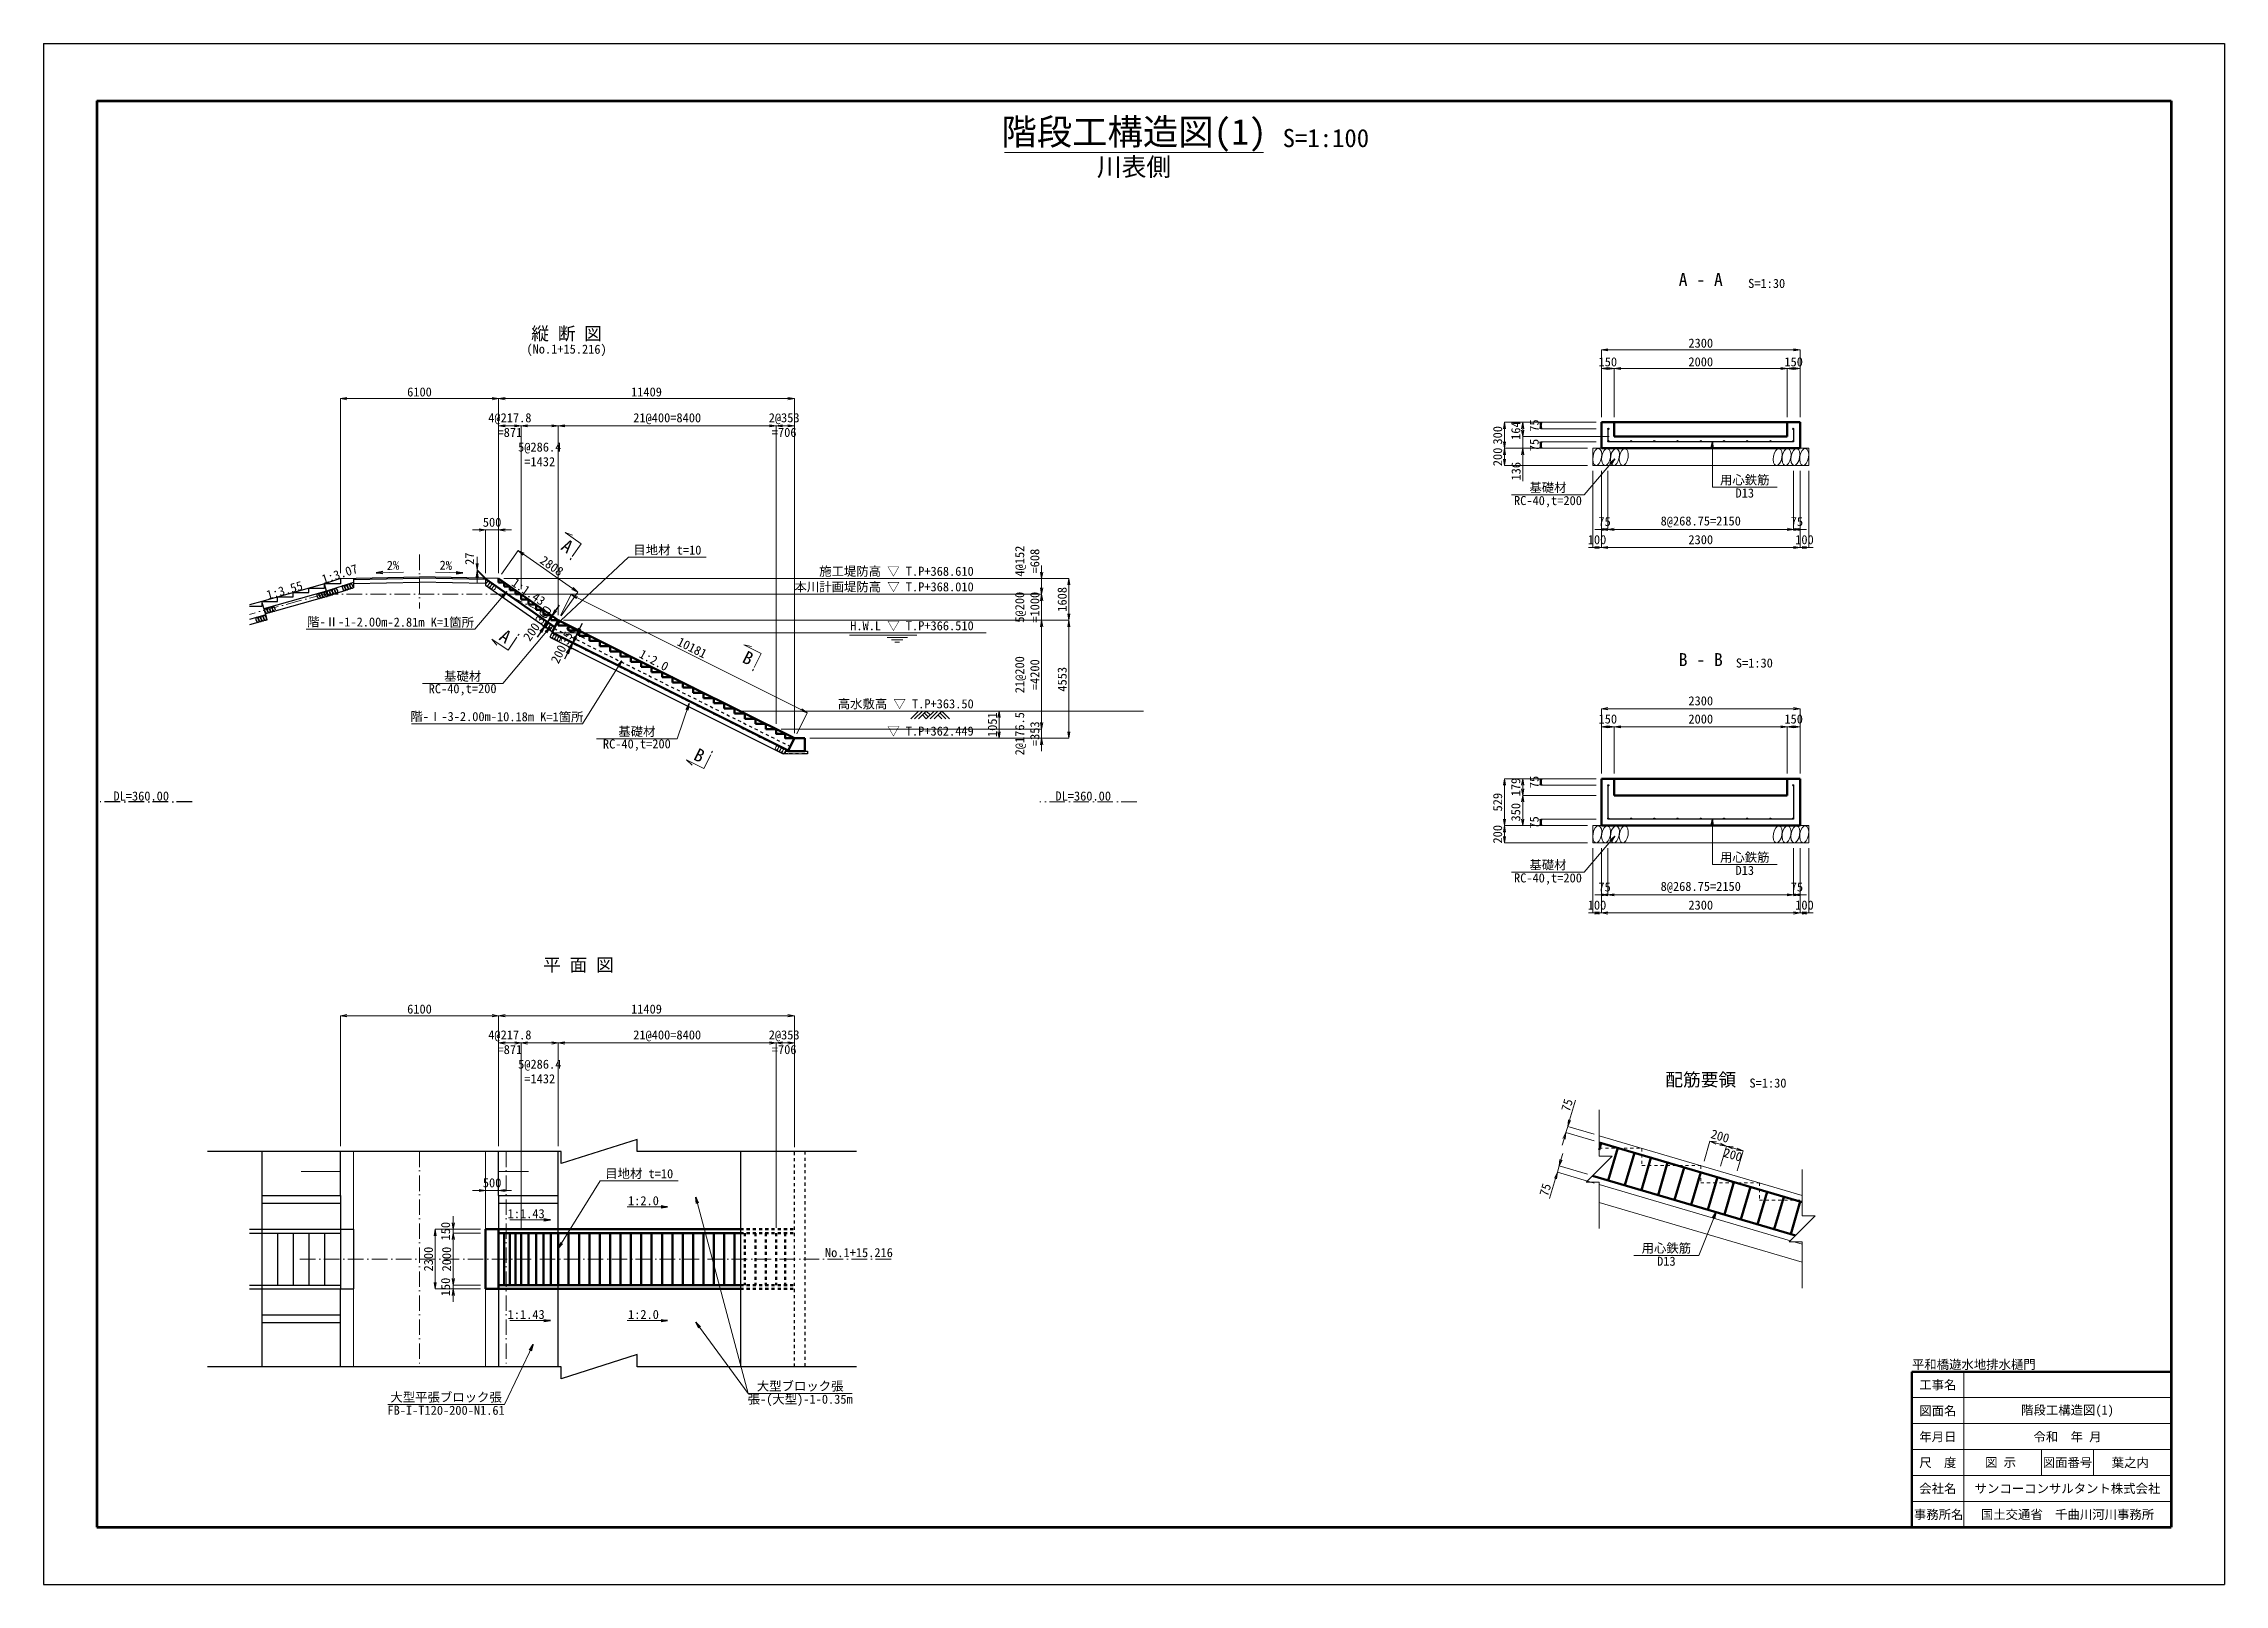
# Model space of a CAD drawing. Header units: millimetres. Extents: x 26429 to 134623, y -33914 to 95091.
# Drawn here: x 50523 to 134623, y 35691 to 95091 of the extents above; entities that cross this region are included whole.
import ezdxf
from ezdxf.enums import TextEntityAlignment as Align

# ---------------------------------------------------------------- set-up
doc = ezdxf.new("R2010")
doc.units = ezdxf.units.MM
doc.header["$LTSCALE"] = 100
doc.header["$PDSIZE"] = 300
for name, pattern in [('SXF_一点短鎖線', [9.25, 6, -1.5, 0.25, -1.5]), ('SXF_跳び破線', [12, 6, -6]), ('一点短鎖線', [9.25, 6, -1.5, 0.25, -1.5])]:
    doc.linetypes.add(name, pattern=pattern)
doc.layers.get('Defpoints').update_dxf_attribs({"color": 191})
for name, color, linetype, lineweight in [('D-BGD', 7, 'Continuous', 13), ('D-BMK', 2, 'SXF_一点短鎖線', 13), ('D-BMK-HTXT', 7, 'Continuous', 13), ('D-BYP-STR1', 2, 'Continuous', 13), ('D-BYP-STR2', 6, 'Continuous', 25), ('D-BYP-STR3', 6, 'Continuous', 25), ('D-BYP-STR4', 6, 'Continuous', 25), ('D-BYP-STR6', 2, 'SXF_一点短鎖線', 13), ('D-BYP-STR7', 2, 'Continuous', 13), ('D-STR', 1, 'Continuous', 50), ('D-STR-DIM', 7, 'Continuous', 13), ('D-STR-HTXT', 7, 'Continuous', 13), ('D-STR-TXT', 7, 'Continuous', 13), ('D-TTL', 2, 'Continuous', 140), ('D-TTL-FRAM', 2, 'Continuous', 50), ('D-TTL-LINE', 7, 'Continuous', 13), ('D-TTL-TXT', 7, 'Continuous', 13)]:
    doc.layers.add(name, color=color, linetype=linetype, lineweight=lineweight)
doc.styles.add('MS ゴシック', font='MS Gothic.ttf')
doc.styles.add('ＭＳ ゴシック', font='MS Gothic.ttf')
doc.dimstyles.new('DIM-100', dxfattribs={"dimscale": 100, "dimtxt": 3.5, "dimasz": 2.5, "dimexe": 0, "dimexo": 2, "dimgap": 0.8, "dimtad": 1, "dimdec": 0, "dimzin": 0, "dimdsep": 46, "dimtxsty": 'MS ゴシック', "dimblk": 'OPEN', "dimcen": 0.1, "dimclrd": 256, "dimclre": 256, "dimclrt": 256, "dimaunit": 1, "dimadec": 4, "dimazin": 0, "dimtfac": 1, "dimtdec": 0, "dimtmove": 0, "dimatfit": 3, "dimldrblk": 'OPEN', "dimfxl": 1, "dimtolj": 1, "dimtzin": 0, "dimlwd": -1, "dimlwe": -1, "dimarcsym": 0})
doc.dimstyles.new('DIM-100-F', dxfattribs={"dimscale": 100, "dimtxt": 3.5, "dimasz": 2.5, "dimexe": 0, "dimexo": 2, "dimgap": 0.8, "dimtad": 1, "dimdec": 0, "dimzin": 0, "dimdsep": 46, "dimtxsty": 'MS ゴシック', "dimblk": 'OPEN', "dimcen": 0.1, "dimclrd": 256, "dimclre": 256, "dimclrt": 256, "dimaunit": 1, "dimadec": 4, "dimazin": 0, "dimtfac": 1, "dimtdec": 0, "dimtmove": 2, "dimatfit": 3, "dimldrblk": 'OPEN', "dimfxl": 1, "dimtolj": 1, "dimtzin": 0, "dimlwd": -1, "dimlwe": -1, "dimarcsym": 2})

msp = doc.modelspace()

# ---------------------------------------------------------------- texts
at = {"layer": 'D-BMK-HTXT', "style": 'ＭＳ ゴシック'}
msp.add_text('No.1+15.216', height=350, dxfattribs=at).set_placement((80655.7, 48307.3))
at = {"layer": 'D-STR-HTXT', "style": 'ＭＳ ゴシック'}
for s, p in [('用心鉄筋', (116127.6, 77990.6)), ('基礎材', (108537.6, 77700.1)), ('用心鉄筋', (116127.6, 63442.5)), ('基礎材', (108537.6, 63152)), ('用心鉄筋', (113103.8, 48374.5))]:
    msp.add_text(s, height=350, dxfattribs=at).set_placement(p, align=Align.BOTTOM_CENTER)
for s, p in [('RC-40,t=200', (108537.6, 77650.1)), ('D13', (116127.6, 77940.6)), ('RC-40,t=200', (108537.6, 63102)), ('D13', (116127.6, 63392.5)), ('D13', (113103.8, 48324.5))]:
    msp.add_text(s, height=350, dxfattribs=at).set_placement(p, align=Align.TOP_CENTER)
at = {"layer": 'D-STR-TXT'}
for s, height, style, p in [('A - A', 500, 'ＭＳ ゴシック', (114429.7, 85593.2)), ('大型平張ブロック張', 350, 'MS ゴシック', (66044.5, 42628.7)), ('大型ブロック張', 350, 'MS ゴシック', (79699, 43055.3))]:
    msp.add_text(s, height=height, dxfattribs=dict(at, style=style)).set_placement(p, align=Align.BOTTOM_CENTER)
at = {"layer": 'D-STR-TXT', "style": 'ＭＳ ゴシック'}
msp.add_text('S=1:30', height=350, dxfattribs=at).set_placement((116257.8, 85565.9), align=Align.BOTTOM_LEFT)
for s, p in [('縦 断 図', (70691.5, 83662.1)), ('B - B', (114429.7, 71092.8)), ('平 面 図', (71147.3, 59324)), ('配筋要領', (114429.7, 54898.5))]:
    msp.add_text(s, height=500, dxfattribs=at).set_placement(p, align=Align.CENTER)
for s, rotation, p in [('A', 325.069694, (70721.2, 75717)), ('A', 325.932637, (68332.8, 72241.7)), ('B', 333.507748, (77688.6, 71404.8)), ('B', 333.36215, (75812.7, 67653.1))]:
    msp.add_text(s, height=500, rotation=rotation, dxfattribs=at).set_placement(p, align=Align.MIDDLE_CENTER)
at = {"layer": 'D-STR-TXT'}
for s, rotation, style, p in [('目地材 t=10', 359.800385, 'MS ゴシック', (74578.1, 75290.9, -354000)), ('2%%%', 1.145763, 'ＭＳ ゴシック', (64002.8, 74701.4)), ('2%%%', 358.854237, 'ＭＳ ゴシック', (66027.5, 74701.5)), ('階-Ⅱ-1-2.00m-2.81m K=1箇所', 359.800385, 'MS ゴシック', (63902.3, 72510.3)), ('基礎材', 359.800385, 'MS ゴシック', (66680.9, 70422.9, -354000)), ('RC-40,t=200', 0.199615, 'MS ゴシック', (66682.5, 69943.1, -354000)), ('階-Ⅰ-3-2.00m-10.18m K=1箇所', 359.800385, 'MS ゴシック', (68005.1, 68864.7)), ('RC-40,t=200', 0.199615, 'MS ゴシック', (73402.3, 67813.6)), ('基礎材', 359.800385, 'MS ゴシック', (73400.7, 68293.4)), ('目地材 t=10', 359.800385, 'MS ゴシック', (73491.6, 51248.2))]:
    msp.add_text(s, height=350, rotation=rotation, dxfattribs=dict(at, style=style)).set_placement(p, align=Align.BOTTOM_CENTER)
at = {"layer": 'D-STR-TXT', "style": 'ＭＳ ゴシック'}
for s, rotation, p in [('1:3.07', 18.052225, (61316.2, 74259.4, -1415999.6)), ('1:3.55', 16, (59173.7, 73654.5)), ('1:1.43', 325.069377, (68539.8, 74222.7)), ('1:2.0', 332, (73452.6, 71446.7))]:
    msp.add_text(s, height=350, rotation=rotation, dxfattribs=at).set_placement(p)
for s, p in [('施工堤防高 ▽ T.P+368.610', (86392.7, 74469.7)), ('本川計画堤防高 ▽ T.P+368.010', (86392.7, 73869.7)), ('H.W.L ▽ T.P+366.510', (86392.7, 72369.7)), ('高水敷高 ▽ T.P+363.50', (86392.7, 69359.7, -354000)), ('▽ T.P+362.449', (86392.7, 68308.4))]:
    msp.add_text(s, height=350, dxfattribs=at).set_placement(p, align=Align.BOTTOM_RIGHT)
for p in [(115782.8, 71037.5), (116307.8, 54843.1)]:
    msp.add_text('S=1:30', height=350, dxfattribs=at).set_placement(p)
at = {"layer": 'D-STR-TXT', "color": 7, "style": 'ＭＳ ゴシック'}
msp.add_text('DL=360.00', height=350, dxfattribs=at).set_placement((89543.9, 65909.7))
at = {"layer": 'D-STR-TXT', "style": 'ＭＳ ゴシック'}
for s, p in [('1:2.0', (73655.8, 50308.5)), ('1:1.43', (69132.7, 49808.5)), ('1:1.43', (69132.7, 45921.2)), ('1:2.0', (73655.8, 45921.2))]:
    msp.add_text(s, height=350, rotation=360, dxfattribs=at).set_placement(p, align=Align.CENTER)
at = {"layer": 'D-STR-TXT', "style": 'MS ゴシック'}
for s, p in [('張-(大型)-1-0.35m', (79699, 43005.3)), ('FB-I-T120-200-N1.61', (66044.5, 42578.7))]:
    msp.add_text(s, height=350, dxfattribs=at).set_placement(p, align=Align.TOP_CENTER)
at = {"layer": 'D-TTL-TXT', "style": 'MS ゴシック'}
for s, height, p in [('階段工構造図(1)', 1000, (92573.4, 90890.6)), ('S=1:100', 700, (99973.4, 90890.6))]:
    msp.add_text(s, height=height, dxfattribs=at).set_placement(p, align=Align.BOTTOM_CENTER)
at = {"layer": 'D-TTL-TXT', "style": 'ＭＳ ゴシック'}
msp.add_text('川表側', height=700, dxfattribs=at).set_placement((92573.4, 90690.6), align=Align.TOP_CENTER)
at = {"layer": 'D-TTL-TXT', "style": 'MS ゴシック'}
msp.add_text('平和橋遊水地排水樋門', height=350, dxfattribs=at).set_placement((122573.4, 43890.6), align=Align.BOTTOM_LEFT)
for s, p in [('工事名', (123573.4, 43390.6)), ('図面名', (123573.4, 42390.6)), ('階段工構造図(1)', (128573.4, 42390.6)), ('年月日', (123573.4, 41390.6)), ('令和  年 月', (128573.4, 41390.6)), ('尺\u3000度', (123573.4, 40390.6)), ('図 示', (125993.2, 40390.6)), ('図面番号', (128573.4, 40390.6)), ('葉之内', (130993.2, 40390.6)), ('会社名', (123573.4, 39390.6)), ('サンコーコンサルタント株式会社', (128573.4, 39390.6)), ('事務所名', (123605.5, 38390.6)), ('国土交通省\u3000千曲川河川事務所', (128573.4, 38390.6))]:
    msp.add_text(s, height=350, dxfattribs=at).set_placement(p, align=Align.MIDDLE)
at = {"layer": 'Defpoints', "style": 'MS ゴシック'}
msp.add_text('(No.1+15.216)', height=350, rotation=359.800385, dxfattribs=at).set_placement((70691.5, 83489.1, -354000), align=Align.TOP_CENTER)
at = {"layer": 'Defpoints', "style": 'ＭＳ ゴシック'}
msp.add_text('DL=360.00', height=350, dxfattribs=at).set_placement((53216.7, 65909.7))

# ---------------------------------------------------------------- blocks, each defined once
blk = doc.blocks.new('_Open')
at = {"color": 0, "linetype": 'ByBlock', "lineweight": -2}
for p, q in [((-1, 0.17), (0, 0)), ((-1, -0.17), (0, 0)), ((0, 0), (-1, 0))]:
    blk.add_line(p, q, dxfattribs=at)
blk = doc.blocks.new('*D30')
at = {"layer": 'D-STR-DIM', "ltscale": 0.2, "transparency": 16777216}
for p, q in [((61969, 74670), (61969, 81405)), ((62219, 81405), (67819, 81405)), ((68069, 74670), (68069, 81405))]:
    blk.add_line(p, q, dxfattribs=at)
at = {"layer": 'Defpoints', "color": 0, "ltscale": 0.2, "transparency": 16777216}
for p in [(68069, 81405), (61969, 74470), (68069, 74470)]:
    blk.add_point(p, dxfattribs=at)
at = {"layer": 'D-STR-DIM', "ltscale": 0.2, "transparency": 16777216, "xscale": 250, "yscale": 250, "zscale": 250, "rotation": 180}
blk.add_blockref('_Open', (61969, 81405), dxfattribs=at)
at = {"layer": 'D-STR-DIM', "ltscale": 0.2, "transparency": 16777216, "xscale": 250, "yscale": 250, "zscale": 250}
blk.add_blockref('_Open', (68069, 81405), dxfattribs=at)
at = {"layer": 'D-STR-DIM', "ltscale": 0.2, "transparency": 16777216, "insert": (65019, 81660), "char_height": 350, "attachment_point": 5, "style": 'MS ゴシック'}
blk.add_mtext('\\A1;6100', dxfattribs=at)
blk = doc.blocks.new('*D31')
at = {"layer": 'D-STR-DIM', "ltscale": 0.2, "transparency": 16777216}
for p, q in [((68069, 74670), (68069, 80355)), ((68689, 80355), (68319, 80355)), ((68939, 74062), (68939, 80355))]:
    blk.add_line(p, q, dxfattribs=at)
at = {"layer": 'Defpoints', "color": 0, "ltscale": 0.2, "transparency": 16777216}
for p in [(68069, 80355), (68069, 74470), (68939, 73862)]:
    blk.add_point(p, dxfattribs=at)
at = {"layer": 'D-STR-DIM', "ltscale": 0.2, "transparency": 16777216, "xscale": 250, "yscale": 250, "zscale": 250, "rotation": 180}
blk.add_blockref('_Open', (68069, 80355), dxfattribs=at)
at = {"layer": 'D-STR-DIM', "ltscale": 0.2, "transparency": 16777216, "xscale": 250, "yscale": 250, "zscale": 250}
blk.add_blockref('_Open', (68939, 80355), dxfattribs=at)
at = {"layer": 'D-STR-DIM', "ltscale": 0.2, "transparency": 16777216, "char_height": 350, "attachment_point": 5, "style": 'MS ゴシック'}
for s, insert in [('\\A1;4@217.8', (68504, 80629)), ('\\A1;=871', (68504, 80100))]:
    blk.add_mtext(s, dxfattribs=dict(at, insert=insert))
blk = doc.blocks.new('*D32')
at = {"layer": 'D-STR-DIM', "ltscale": 0.2, "transparency": 16777216}
for p, q in [((68069, 74670), (68069, 81405)), ((79228, 81405), (68319, 81405)), ((79478, 68508), (79478, 81405))]:
    blk.add_line(p, q, dxfattribs=at)
at = {"layer": 'Defpoints', "color": 0, "ltscale": 0.2, "transparency": 16777216}
for p in [(68069, 81405), (68069, 74470), (79478, 68308)]:
    blk.add_point(p, dxfattribs=at)
at = {"layer": 'D-STR-DIM', "ltscale": 0.2, "transparency": 16777216, "xscale": 250, "yscale": 250, "zscale": 250, "rotation": 180}
blk.add_blockref('_Open', (68069, 81405), dxfattribs=at)
at = {"layer": 'D-STR-DIM', "ltscale": 0.2, "transparency": 16777216, "xscale": 250, "yscale": 250, "zscale": 250}
blk.add_blockref('_Open', (79478, 81405), dxfattribs=at)
at = {"layer": 'D-STR-DIM', "ltscale": 0.2, "transparency": 16777216, "insert": (73773, 81660), "char_height": 350, "attachment_point": 5, "style": 'MS ゴシック'}
blk.add_mtext('\\A1;11409', dxfattribs=at)
blk = doc.blocks.new('*D33')
at = {"layer": 'D-STR-DIM', "ltscale": 0.2, "transparency": 16777216}
for p, q in [((68269, 74470), (90059, 74470)), ((90059, 73112), (90059, 74220)), ((70571, 72862), (90059, 72862))]:
    blk.add_line(p, q, dxfattribs=at)
at = {"layer": 'Defpoints', "color": 0, "ltscale": 0.2, "transparency": 16777216}
for p in [(68069, 74470), (90059, 74470), (70371, 72862)]:
    blk.add_point(p, dxfattribs=at)
at = {"layer": 'D-STR-DIM', "ltscale": 0.2, "transparency": 16777216, "xscale": 250, "yscale": 250, "zscale": 250}
for p, rotation in [((90059, 74470), 90), ((90059, 72862), 270)]:
    blk.add_blockref('_Open', p, dxfattribs=dict(at, rotation=rotation))
at = {"layer": 'D-STR-DIM', "ltscale": 0.2, "transparency": 16777216, "insert": (89804, 73666), "char_height": 350, "attachment_point": 5, "rotation": 90, "style": 'MS ゴシック'}
blk.add_mtext('\\A1;1608', dxfattribs=at)
blk = doc.blocks.new('*D34')
at = {"layer": 'D-STR-DIM', "ltscale": 1500, "transparency": 16777216}
for p, q in [((89009, 74720), (89009, 74970)), ((68269, 74470), (89009, 74470)), ((89009, 73862), (89009, 74470)), ((69139, 73862), (89009, 73862)), ((89009, 73612), (89009, 73362))]:
    blk.add_line(p, q, dxfattribs=at)
at = {"layer": 'Defpoints', "color": 0, "ltscale": 1500, "transparency": 16777216}
for p in [(68069, 74470), (89009, 74470), (68939, 73862)]:
    blk.add_point(p, dxfattribs=at)
at = {"layer": 'D-STR-DIM', "ltscale": 1500, "transparency": 16777216, "xscale": 250, "yscale": 250, "zscale": 250}
for p, rotation in [((89009, 74470), 270), ((89009, 73862), 90)]:
    blk.add_blockref('_Open', p, dxfattribs=dict(at, rotation=rotation))
at = {"layer": 'D-STR-DIM', "ltscale": 1500, "transparency": 16777216, "insert": (88458, 75140), "char_height": 350, "attachment_point": 5, "rotation": 90, "style": 'MS ゴシック'}
blk.add_mtext('\\A1;4@152\\P=608', dxfattribs=at)
blk = doc.blocks.new('*D35')
at = {"layer": 'D-STR-DIM', "ltscale": 1500, "transparency": 16777216}
for p, q in [((68939, 74062), (68939, 80355)), ((69189, 80355), (70121, 80355)), ((70371, 73062), (70371, 80355))]:
    blk.add_line(p, q, dxfattribs=at)
at = {"layer": 'Defpoints', "color": 0, "ltscale": 1500, "transparency": 16777216}
for p in [(70371, 80355), (68939, 73862), (70371, 72862)]:
    blk.add_point(p, dxfattribs=at)
at = {"layer": 'D-STR-DIM', "ltscale": 1500, "transparency": 16777216, "xscale": 250, "yscale": 250, "zscale": 250, "rotation": 180}
blk.add_blockref('_Open', (68939, 80355), dxfattribs=at)
at = {"layer": 'D-STR-DIM', "ltscale": 1500, "transparency": 16777216, "xscale": 250, "yscale": 250, "zscale": 250}
blk.add_blockref('_Open', (70371, 80355), dxfattribs=at)
at = {"layer": 'D-STR-DIM', "ltscale": 1500, "transparency": 16777216, "char_height": 350, "width": 1110.41, "attachment_point": 5, "style": 'MS ゴシック'}
for s, insert in [('\\A1;5@286.4', (69655, 79500)), ('\\A1;=1432', (69655, 78972))]:
    blk.add_mtext(s, dxfattribs=dict(at, insert=insert))
blk = doc.blocks.new('*D36')
at = {"layer": 'D-STR-DIM', "ltscale": 1500, "transparency": 16777216}
for p, q in [((70371, 73062), (70371, 80355)), ((70621, 80355), (78521, 80355)), ((78771, 68862), (78771, 80355))]:
    blk.add_line(p, q, dxfattribs=at)
at = {"layer": 'Defpoints', "color": 0, "ltscale": 1500, "transparency": 16777216}
for p in [(78771, 80355), (70371, 72862), (78771, 68662)]:
    blk.add_point(p, dxfattribs=at)
at = {"layer": 'D-STR-DIM', "ltscale": 1500, "transparency": 16777216, "xscale": 250, "yscale": 250, "zscale": 250, "rotation": 180}
blk.add_blockref('_Open', (70371, 80355), dxfattribs=at)
at = {"layer": 'D-STR-DIM', "ltscale": 1500, "transparency": 16777216, "xscale": 250, "yscale": 250, "zscale": 250}
blk.add_blockref('_Open', (78771, 80355), dxfattribs=at)
at = {"layer": 'D-STR-DIM', "ltscale": 1500, "transparency": 16777216, "insert": (74571, 80629), "char_height": 350, "attachment_point": 5, "style": 'MS ゴシック'}
blk.add_mtext('\\A1;21@400=8400', dxfattribs=at)
blk = doc.blocks.new('*D37')
at = {"layer": 'D-STR-DIM', "ltscale": 1500, "transparency": 16777216}
for p, q in [((89009, 74112), (89009, 74362)), ((69139, 73862), (89009, 73862)), ((89009, 73862), (89009, 72862)), ((70571, 72862), (89009, 72862)), ((89009, 72612), (89009, 72362))]:
    blk.add_line(p, q, dxfattribs=at)
at = {"layer": 'Defpoints', "color": 0, "ltscale": 1500, "transparency": 16777216}
for p in [(68939, 73862), (70371, 72862), (89009, 72862)]:
    blk.add_point(p, dxfattribs=at)
at = {"layer": 'D-STR-DIM', "ltscale": 1500, "transparency": 16777216, "xscale": 250, "yscale": 250, "zscale": 250}
for p, rotation in [((89009, 73862), 270), ((89009, 72862), 90)]:
    blk.add_blockref('_Open', p, dxfattribs=dict(at, rotation=rotation))
at = {"layer": 'D-STR-DIM', "ltscale": 1500, "transparency": 16777216, "insert": (88458, 73362), "char_height": 350, "attachment_point": 5, "rotation": 90, "style": 'MS ゴシック'}
blk.add_mtext('\\A1;5@200\\P=1000', dxfattribs=at)
blk = doc.blocks.new('*D38')
at = {"layer": 'D-STR-DIM', "ltscale": 1500, "transparency": 16777216}
for p, q in [((70571, 72862), (89009, 72862)), ((89009, 68912), (89009, 72612)), ((78971, 68662), (89009, 68662))]:
    blk.add_line(p, q, dxfattribs=at)
at = {"layer": 'Defpoints', "color": 0, "ltscale": 1500, "transparency": 16777216}
for p in [(70371, 72862), (89009, 72862), (78771, 68662)]:
    blk.add_point(p, dxfattribs=at)
at = {"layer": 'D-STR-DIM', "ltscale": 1500, "transparency": 16777216, "xscale": 250, "yscale": 250, "zscale": 250}
for p, rotation in [((89009, 72862), 90), ((89009, 68662), 270)]:
    blk.add_blockref('_Open', p, dxfattribs=dict(at, rotation=rotation))
at = {"layer": 'D-STR-DIM', "ltscale": 1500, "transparency": 16777216, "insert": (88458, 70762), "char_height": 350, "attachment_point": 5, "rotation": 90, "style": 'MS ゴシック'}
blk.add_mtext('\\A1;21@200\\P=4200', dxfattribs=at)
blk = doc.blocks.new('*D39')
at = {"layer": 'D-STR-DIM', "ltscale": 1500, "transparency": 16777216}
for p, q in [((89009, 68912), (89009, 69162)), ((78971, 68662), (89009, 68662)), ((80078, 68308), (89009, 68308)), ((89009, 68308), (89009, 68662)), ((89009, 68058), (89009, 67808))]:
    blk.add_line(p, q, dxfattribs=at)
at = {"layer": 'Defpoints', "color": 0, "ltscale": 1500, "transparency": 16777216}
for p in [(78771, 68662), (79878, 68308), (89009, 68662)]:
    blk.add_point(p, dxfattribs=at)
at = {"layer": 'D-STR-DIM', "ltscale": 1500, "transparency": 16777216, "xscale": 250, "yscale": 250, "zscale": 250}
for p, rotation in [((89009, 68662), 270), ((89009, 68308), 90)]:
    blk.add_blockref('_Open', p, dxfattribs=dict(at, rotation=rotation))
at = {"layer": 'D-STR-DIM', "ltscale": 1500, "transparency": 16777216, "insert": (88458, 68485), "char_height": 350, "attachment_point": 5, "rotation": 90, "style": 'MS ゴシック'}
blk.add_mtext('\\A1;2@176.5\\P=353', dxfattribs=at)
blk = doc.blocks.new('*D40')
at = {"layer": 'D-STR-DIM', "ltscale": 1500, "transparency": 16777216}
for p, q in [((78771, 68862), (78771, 80355)), ((79228, 80355), (79021, 80355)), ((79478, 68508), (79478, 80355))]:
    blk.add_line(p, q, dxfattribs=at)
at = {"layer": 'Defpoints', "color": 0, "ltscale": 1500, "transparency": 16777216}
for p in [(78771, 80355), (78771, 68662), (79478, 68308)]:
    blk.add_point(p, dxfattribs=at)
at = {"layer": 'D-STR-DIM', "ltscale": 1500, "transparency": 16777216, "xscale": 250, "yscale": 250, "zscale": 250, "rotation": 180}
blk.add_blockref('_Open', (78771, 80355), dxfattribs=at)
at = {"layer": 'D-STR-DIM', "ltscale": 1500, "transparency": 16777216, "xscale": 250, "yscale": 250, "zscale": 250}
blk.add_blockref('_Open', (79478, 80355), dxfattribs=at)
at = {"layer": 'D-STR-DIM', "ltscale": 1500, "transparency": 16777216, "char_height": 350, "attachment_point": 5, "style": 'MS ゴシック'}
for s, insert in [('\\A1;2@353', (79082, 80629)), ('\\A1;=706', (79082, 80100))]:
    blk.add_mtext(s, dxfattribs=dict(at, insert=insert))
blk = doc.blocks.new('*D41')
at = {"layer": 'D-STR-DIM', "ltscale": 0.2, "transparency": 16777216}
for p, q in [((67245, 75053), (67245, 75303)), ((67369, 74680), (67245, 74803)), ((67245, 74777), (67245, 74803)), ((67369, 74653), (67245, 74777)), ((67245, 74527), (67245, 74277))]:
    blk.add_line(p, q, dxfattribs=at)
at = {"layer": 'Defpoints', "color": 0, "ltscale": 0.2, "transparency": 16777216}
for p in [(67245, 74803), (67569, 74480, 354000), (67569, 74453, 354000)]:
    blk.add_point(p, dxfattribs=at)
at = {"layer": 'D-STR-DIM', "ltscale": 0.2, "transparency": 16777216, "xscale": 250, "yscale": 250, "zscale": 250}
for p, rotation in [((67245, 74803), 270), ((67245, 74777), 90)]:
    blk.add_blockref('_Open', p, dxfattribs=dict(at, rotation=rotation))
at = {"layer": 'D-STR-DIM', "ltscale": 0.2, "transparency": 16777216, "insert": (66950, 75234), "char_height": 350, "attachment_point": 5, "rotation": 90, "style": 'MS ゴシック'}
blk.add_mtext('\\A1;27', dxfattribs=at)
blk = doc.blocks.new('*D42')
at = {"layer": 'D-STR-DIM', "transparency": 16777216}
for p, q in [((70571, 72862), (90059, 72862)), ((90059, 72612), (90059, 68558)), ((80078, 68308), (90059, 68308))]:
    blk.add_line(p, q, dxfattribs=at)
at = {"layer": 'Defpoints', "color": 0, "transparency": 16777216}
for p in [(70371, 72862, 354000), (79878, 68308, 354000), (90059, 68308)]:
    blk.add_point(p, dxfattribs=at)
at = {"layer": 'D-STR-DIM', "transparency": 16777216, "xscale": 250, "yscale": 250, "zscale": 250}
for p, rotation in [((90059, 72862), 90), ((90059, 68308), 270)]:
    blk.add_blockref('_Open', p, dxfattribs=dict(at, rotation=rotation))
at = {"layer": 'D-STR-DIM', "transparency": 16777216, "insert": (89804, 70585), "char_height": 350, "attachment_point": 5, "rotation": 90, "style": 'MS ゴシック'}
blk.add_mtext('\\A1;4553', dxfattribs=at)
blk = doc.blocks.new('*D23')
at = {"layer": 'D-STR-DIM', "transparency": 16777216}
for p, q in [((86048, 69360), (87368, 69360)), ((87368, 68558), (87368, 69110)), ((80078, 68308), (87368, 68308))]:
    blk.add_line(p, q, dxfattribs=at)
at = {"layer": 'Defpoints', "color": 0, "transparency": 16777216}
for p in [(85848, 69360, 354000), (87368, 69360), (79878, 68308, 354000)]:
    blk.add_point(p, dxfattribs=at)
at = {"layer": 'D-STR-DIM', "transparency": 16777216, "xscale": 250, "yscale": 250, "zscale": 250}
for p, rotation in [((87368, 69360), 90), ((87368, 68308), 270)]:
    blk.add_blockref('_Open', p, dxfattribs=dict(at, rotation=rotation))
at = {"layer": 'D-STR-DIM', "transparency": 16777216, "insert": (87113, 68834), "char_height": 350, "attachment_point": 5, "rotation": 90, "style": 'MS ゴシック'}
blk.add_mtext('\\A1;1051', dxfattribs=at)
blk = doc.blocks.new('*D24')
at = {"layer": 'D-STR-DIM', "ltscale": 1500, "transparency": 16777216}
for p, q in [((68183, 74634), (68824, 75551)), ((69028, 75407), (70921, 74086)), ((70486, 73026), (71126, 73942))]:
    blk.add_line(p, q, dxfattribs=at)
at = {"layer": 'Defpoints', "color": 0, "ltscale": 1500, "transparency": 16777216}
for p in [(68069, 74470, 354000), (71126, 73942), (70371, 72862, 354000)]:
    blk.add_point(p, dxfattribs=at)
at = {"layer": 'D-STR-DIM', "ltscale": 1500, "transparency": 16777216, "xscale": 250, "yscale": 250, "zscale": 250}
for p, rotation in [((68824, 75551), 145.0696903438956), ((71126, 73942), 325.0696903438956)]:
    blk.add_blockref('_Open', p, dxfattribs=dict(at, rotation=rotation))
at = {"layer": 'D-STR-DIM', "ltscale": 1500, "transparency": 16777216, "insert": (70121, 74956), "char_height": 350, "attachment_point": 5, "rotation": 325.06969, "style": 'MS ゴシック'}
blk.add_mtext('\\A1;2808', dxfattribs=at)
blk = doc.blocks.new('*D25')
at = {"layer": 'D-STR-DIM', "ltscale": 1500, "transparency": 16777216}
for p, q in [((70461, 73041), (70865, 73849)), ((71089, 73738), (79748, 69408)), ((79567, 68487), (79971, 69296))]:
    blk.add_line(p, q, dxfattribs=at)
at = {"layer": 'Defpoints', "color": 0, "ltscale": 1500, "transparency": 16777216}
for p in [(70371, 72862, 354000), (79971, 69296), (79478, 68308, 354000)]:
    blk.add_point(p, dxfattribs=at)
at = {"layer": 'D-STR-DIM', "ltscale": 1500, "transparency": 16777216, "xscale": 250, "yscale": 250, "zscale": 250}
for p, rotation in [((70865, 73849), 153.4349919816465), ((79971, 69296), 333.4349919816465)]:
    blk.add_blockref('_Open', p, dxfattribs=dict(at, rotation=rotation))
at = {"layer": 'D-STR-DIM', "ltscale": 1500, "transparency": 16777216, "insert": (75532, 71801), "char_height": 350, "attachment_point": 5, "rotation": 333.43499, "style": 'MS ゴシック'}
blk.add_mtext('\\A1;10181', dxfattribs=at)
blk = doc.blocks.new('*D26')
at = {"transparency": 16777216}
for p, q in [((70272, 73236), (70415, 73441)), ((69814, 72580), (69671, 72375)), ((69836, 72869), (69957, 72785)), ((70129, 73031), (69957, 72785)), ((70008, 73115), (70129, 73031))]:
    blk.add_line(p, q, dxfattribs=at)
at = {"layer": 'Defpoints', "color": 0, "transparency": 16777216}
for p in [(69957, 72785), (70000, 72755, 354000), (70172, 73001, 354000)]:
    blk.add_point(p, dxfattribs=at)
at = {"transparency": 16777216, "xscale": 250, "yscale": 250, "zscale": 250}
for p, rotation in [((70129, 73031), 235.069693574967), ((69957, 72785), 55.069693574967)]:
    blk.add_blockref('_Open', p, dxfattribs=dict(at, rotation=rotation))
at = {"transparency": 16777216, "insert": (69801, 73077), "char_height": 350, "attachment_point": 5, "rotation": 55.06969, "style": 'MS ゴシック'}
blk.add_mtext('\\A1;300', dxfattribs=at)
blk = doc.blocks.new('*D27')
at = {"transparency": 16777216}
for p, q in [((70100, 72990), (70243, 73195)), ((69699, 72416), (69556, 72211)), ((69810, 72643), (69842, 72621)), ((69836, 72869), (69957, 72785)), ((69957, 72785), (69842, 72621))]:
    blk.add_line(p, q, dxfattribs=at)
at = {"layer": 'Defpoints', "color": 0, "transparency": 16777216}
for p in [(69842, 72621), (69974, 72529, 354000), (70000, 72755, 354000)]:
    blk.add_point(p, dxfattribs=at)
at = {"transparency": 16777216, "xscale": 250, "yscale": 250, "zscale": 250}
for p, rotation in [((69842, 72621), 55.0696935762565), ((69957, 72785), 235.0696935762565)]:
    blk.add_blockref('_Open', p, dxfattribs=dict(at, rotation=rotation))
at = {"transparency": 16777216, "insert": (69338, 72411), "char_height": 350, "attachment_point": 5, "rotation": 55.06969, "style": 'MS ゴシック'}
blk.add_mtext('\\A1;200', dxfattribs=at)
blk = doc.blocks.new('*D28')
at = {"transparency": 16777216}
for p, q in [((71195, 72529), (71307, 72753)), ((70815, 71769), (70703, 71545)), ((71083, 72306), (70927, 71993)), ((71236, 71838), (70927, 71993)), ((71392, 72151), (71083, 72306))]:
    blk.add_line(p, q, dxfattribs=at)
at = {"layer": 'Defpoints', "color": 0, "transparency": 16777216}
for p in [(70927, 71993), (71415, 71749, 354000), (71571, 72062, 354000)]:
    blk.add_point(p, dxfattribs=at)
at = {"transparency": 16777216, "xscale": 250, "yscale": 250, "zscale": 250}
for p, rotation in [((71083, 72306), 243.4350270844795), ((70927, 71993), 63.43502708447954)]:
    blk.add_blockref('_Open', p, dxfattribs=dict(at, rotation=rotation))
at = {"transparency": 16777216, "insert": (70741, 72281), "char_height": 350, "attachment_point": 5, "rotation": 63.43503, "style": 'MS ゴシック'}
blk.add_mtext('\\A1;350', dxfattribs=at)
blk = doc.blocks.new('*D29')
at = {"transparency": 16777216}
for p, q in [((71038, 72216), (71150, 72440)), ((70725, 71590), (70614, 71366)), ((70927, 71993), (70837, 71814)), ((71146, 71659), (70837, 71814)), ((71236, 71838), (70927, 71993))]:
    blk.add_line(p, q, dxfattribs=at)
at = {"layer": 'Defpoints', "color": 0, "transparency": 16777216}
for p in [(70837, 71814), (71325, 71570, 354000), (71415, 71749, 354000)]:
    blk.add_point(p, dxfattribs=at)
at = {"transparency": 16777216, "xscale": 250, "yscale": 250, "zscale": 250}
for p, rotation in [((70837, 71814), 63.43502708450416), ((70927, 71993), 243.4350270845042)]:
    blk.add_blockref('_Open', p, dxfattribs=dict(at, rotation=rotation))
at = {"transparency": 16777216, "insert": (70381, 71551), "char_height": 350, "attachment_point": 5, "rotation": 63.43503, "style": 'MS ゴシック'}
blk.add_mtext('\\A1;200', dxfattribs=at)
blk = doc.blocks.new('1026')
at = {"layer": 'Defpoints', "linetype": 'SXF_跳び破線', "ltscale": 0.2}
blk.add_line((29638, 72862), (38744, 68308), dxfattribs=at)
for points in [[(29481, 72549), (29392, 72370), (38498, 67817)], [(29638, 72862), (29481, 72549), (38588, 67995)], [(39144, 67808), (39244, 67808), (39244, 67708), (39144, 67708), (38494, 67708), (38394, 67708), (38394, 67808), (38494, 67808)]]:
    blk.add_lwpolyline(points, dxfattribs=at)
blk.add_lwpolyline([(39144, 67808), (39144, 68308), (38744, 68308), (38494, 67808)], close=True, dxfattribs=at)
blk = doc.blocks.new('*D48')
at = {"layer": 'D-STR-DIM', "transparency": 16777216}
for p, q in [((110596, 66949), (110596, 68749)), ((110596, 68749), (111096, 68749)), ((111096, 66949), (111096, 68749))]:
    blk.add_line(p, q, dxfattribs=at)
at = {"layer": 'D-STR-DIM', "linetype": 'Continuous', "transparency": 16777216}
for q in [(110596, 68749), (111096, 68749)]:
    blk.add_line((110846, 68749), q, dxfattribs=at)
at = {"layer": 'Defpoints', "color": 0, "linetype": 'Continuous', "transparency": 16777216}
for p in [(111096, 68749), (110596, 66749), (111096, 66749)]:
    blk.add_point(p, dxfattribs=at)
at = {"layer": 'D-STR-DIM', "linetype": 'Continuous', "transparency": 16777216, "xscale": 250, "yscale": 250, "zscale": 250, "rotation": 180}
blk.add_blockref('_Open', (110596, 68749), dxfattribs=at)
at = {"layer": 'D-STR-DIM', "linetype": 'Continuous', "transparency": 16777216, "xscale": 250, "yscale": 250, "zscale": 250}
blk.add_blockref('_Open', (111096, 68749), dxfattribs=at)
at = {"layer": 'D-STR-DIM', "linetype": 'Continuous', "transparency": 16777216, "insert": (110846, 69051), "char_height": 350, "attachment_point": 5, "style": 'MS ゴシック'}
blk.add_mtext('\\A1;150', dxfattribs=at)
blk = doc.blocks.new('*D49')
at = {"layer": 'D-STR-DIM', "transparency": 16777216}
for p, q in [((111096, 66949), (111096, 68749)), ((111346, 68749), (117513, 68749)), ((117763, 66949), (117763, 68749))]:
    blk.add_line(p, q, dxfattribs=at)
at = {"layer": 'Defpoints', "color": 0, "linetype": 'Continuous', "transparency": 16777216}
for p in [(117763, 68749), (111096, 66749), (117763, 66749)]:
    blk.add_point(p, dxfattribs=at)
at = {"layer": 'D-STR-DIM', "linetype": 'Continuous', "transparency": 16777216, "xscale": 250, "yscale": 250, "zscale": 250, "rotation": 180}
blk.add_blockref('_Open', (111096, 68749), dxfattribs=at)
at = {"layer": 'D-STR-DIM', "linetype": 'Continuous', "transparency": 16777216, "xscale": 250, "yscale": 250, "zscale": 250}
blk.add_blockref('_Open', (117763, 68749), dxfattribs=at)
at = {"layer": 'D-STR-DIM', "linetype": 'Continuous', "transparency": 16777216, "insert": (114430, 69051), "char_height": 350, "attachment_point": 5, "style": 'MS ゴシック'}
blk.add_mtext('\\A1;2000', dxfattribs=at)
blk = doc.blocks.new('*D50')
at = {"layer": 'D-STR-DIM', "transparency": 16777216}
for p, q in [((117763, 66949), (117763, 68749)), ((117763, 68749), (118263, 68749)), ((118263, 66949), (118263, 68749))]:
    blk.add_line(p, q, dxfattribs=at)
at = {"layer": 'D-STR-DIM', "linetype": 'Continuous', "transparency": 16777216}
for q in [(117763, 68749), (118263, 68749)]:
    blk.add_line((118013, 68749), q, dxfattribs=at)
at = {"layer": 'Defpoints', "color": 0, "linetype": 'Continuous', "transparency": 16777216}
for p in [(118263, 68749), (117763, 66749), (118263, 66749)]:
    blk.add_point(p, dxfattribs=at)
at = {"layer": 'D-STR-DIM', "linetype": 'Continuous', "transparency": 16777216, "xscale": 250, "yscale": 250, "zscale": 250, "rotation": 180}
blk.add_blockref('_Open', (117763, 68749), dxfattribs=at)
at = {"layer": 'D-STR-DIM', "linetype": 'Continuous', "transparency": 16777216, "xscale": 250, "yscale": 250, "zscale": 250}
blk.add_blockref('_Open', (118263, 68749), dxfattribs=at)
at = {"layer": 'D-STR-DIM', "linetype": 'Continuous', "transparency": 16777216, "insert": (118013, 69051), "char_height": 350, "attachment_point": 5, "style": 'MS ゴシック'}
blk.add_mtext('\\A1;150', dxfattribs=at)
blk = doc.blocks.new('*D51')
at = {"layer": 'D-STR-DIM', "transparency": 16777216}
for p, q in [((110596, 66949), (110596, 69449)), ((110846, 69449), (118013, 69449)), ((118263, 66949), (118263, 69449))]:
    blk.add_line(p, q, dxfattribs=at)
at = {"layer": 'Defpoints', "color": 0, "linetype": 'Continuous', "transparency": 16777216}
for p in [(118263, 69449), (110596, 66749), (118263, 66749)]:
    blk.add_point(p, dxfattribs=at)
at = {"layer": 'D-STR-DIM', "linetype": 'Continuous', "transparency": 16777216, "xscale": 250, "yscale": 250, "zscale": 250, "rotation": 180}
blk.add_blockref('_Open', (110596, 69449), dxfattribs=at)
at = {"layer": 'D-STR-DIM', "linetype": 'Continuous', "transparency": 16777216, "xscale": 250, "yscale": 250, "zscale": 250}
blk.add_blockref('_Open', (118263, 69449), dxfattribs=at)
at = {"layer": 'D-STR-DIM', "linetype": 'Continuous', "transparency": 16777216, "insert": (114430, 69751), "char_height": 350, "attachment_point": 5, "style": 'MS ゴシック'}
blk.add_mtext('\\A1;2300', dxfattribs=at)
blk = doc.blocks.new('*D52')
at = {"layer": 'D-STR-DIM', "transparency": 16777216}
for p, q in [((110263, 64076), (110263, 61576)), ((110596, 64076), (110596, 61576)), ((110263, 61576), (110596, 61576))]:
    blk.add_line(p, q, dxfattribs=at)
at = {"layer": 'D-STR-DIM', "linetype": 'Continuous', "transparency": 16777216}
for p, q in [((110346, 61576), (110096, 61576)), ((110513, 61576), (110763, 61576))]:
    blk.add_line(p, q, dxfattribs=at)
at = {"layer": 'Defpoints', "color": 0, "linetype": 'Continuous', "transparency": 16777216}
for p in [(110263, 64276), (110596, 64276), (110596, 61576)]:
    blk.add_point(p, dxfattribs=at)
at = {"layer": 'D-STR-DIM', "linetype": 'Continuous', "transparency": 16777216, "xscale": 250, "yscale": 250, "zscale": 250, "rotation": 180}
blk.add_blockref('_Open', (110263, 61576), dxfattribs=at)
at = {"layer": 'D-STR-DIM', "linetype": 'Continuous', "transparency": 16777216, "xscale": 250, "yscale": 250, "zscale": 250}
blk.add_blockref('_Open', (110596, 61576), dxfattribs=at)
at = {"layer": 'D-STR-DIM', "linetype": 'Continuous', "transparency": 16777216, "insert": (110430, 61877), "char_height": 350, "attachment_point": 5, "style": 'MS ゴシック'}
blk.add_mtext('\\A1;100', dxfattribs=at)
blk = doc.blocks.new('*D53')
at = {"layer": 'D-STR-DIM', "transparency": 16777216}
for p, q in [((110596, 64076), (110596, 61576)), ((118263, 64076), (118263, 61576)), ((110846, 61576), (118013, 61576))]:
    blk.add_line(p, q, dxfattribs=at)
at = {"layer": 'Defpoints', "color": 0, "linetype": 'Continuous', "transparency": 16777216}
for p in [(110596, 64276), (118263, 64276), (118263, 61576)]:
    blk.add_point(p, dxfattribs=at)
at = {"layer": 'D-STR-DIM', "linetype": 'Continuous', "transparency": 16777216, "xscale": 250, "yscale": 250, "zscale": 250, "rotation": 180}
blk.add_blockref('_Open', (110596, 61576), dxfattribs=at)
at = {"layer": 'D-STR-DIM', "linetype": 'Continuous', "transparency": 16777216, "xscale": 250, "yscale": 250, "zscale": 250}
blk.add_blockref('_Open', (118263, 61576), dxfattribs=at)
at = {"layer": 'D-STR-DIM', "linetype": 'Continuous', "transparency": 16777216, "insert": (114430, 61877), "char_height": 350, "attachment_point": 5, "style": 'MS ゴシック'}
blk.add_mtext('\\A1;2300', dxfattribs=at)
blk = doc.blocks.new('*D54')
at = {"layer": 'D-STR-DIM', "transparency": 16777216}
for p, q in [((118263, 64076), (118263, 61576)), ((118596, 64076), (118596, 61576)), ((118263, 61576), (118596, 61576))]:
    blk.add_line(p, q, dxfattribs=at)
at = {"layer": 'D-STR-DIM', "linetype": 'Continuous', "transparency": 16777216}
for p, q in [((118346, 61576), (118096, 61576)), ((118513, 61576), (118763, 61576))]:
    blk.add_line(p, q, dxfattribs=at)
at = {"layer": 'Defpoints', "color": 0, "linetype": 'Continuous', "transparency": 16777216}
for p in [(118263, 64276), (118596, 64276), (118596, 61576)]:
    blk.add_point(p, dxfattribs=at)
at = {"layer": 'D-STR-DIM', "linetype": 'Continuous', "transparency": 16777216, "xscale": 250, "yscale": 250, "zscale": 250, "rotation": 180}
blk.add_blockref('_Open', (118263, 61576), dxfattribs=at)
at = {"layer": 'D-STR-DIM', "linetype": 'Continuous', "transparency": 16777216, "xscale": 250, "yscale": 250, "zscale": 250}
blk.add_blockref('_Open', (118596, 61576), dxfattribs=at)
at = {"layer": 'D-STR-DIM', "linetype": 'Continuous', "transparency": 16777216, "insert": (118430, 61877), "char_height": 350, "attachment_point": 5, "style": 'MS ゴシック'}
blk.add_mtext('\\A1;100', dxfattribs=at)
blk = doc.blocks.new('*D55')
at = {"layer": 'D-STR-DIM', "transparency": 16777216}
for p, q in [((110596, 64076), (110596, 62276)), ((110846, 64076), (110846, 62276)), ((110596, 62276), (110846, 62276))]:
    blk.add_line(p, q, dxfattribs=at)
at = {"layer": 'D-STR-DIM', "linetype": 'Continuous', "transparency": 16777216}
for p, q in [((110596, 62276), (110346, 62276)), ((110846, 62276), (111096, 62276))]:
    blk.add_line(p, q, dxfattribs=at)
at = {"layer": 'Defpoints', "color": 0, "linetype": 'Continuous', "transparency": 16777216}
for p in [(110596, 64276), (110846, 64276), (110846, 62276)]:
    blk.add_point(p, dxfattribs=at)
at = {"layer": 'D-STR-DIM', "linetype": 'Continuous', "transparency": 16777216, "xscale": 250, "yscale": 250, "zscale": 250, "rotation": 180}
blk.add_blockref('_Open', (110596, 62276), dxfattribs=at)
at = {"layer": 'D-STR-DIM', "linetype": 'Continuous', "transparency": 16777216, "xscale": 250, "yscale": 250, "zscale": 250}
blk.add_blockref('_Open', (110846, 62276), dxfattribs=at)
at = {"layer": 'D-STR-DIM', "linetype": 'Continuous', "transparency": 16777216, "insert": (110721, 62577), "char_height": 350, "attachment_point": 5, "style": 'MS ゴシック'}
blk.add_mtext('\\A1;75', dxfattribs=at)
blk = doc.blocks.new('*D56')
at = {"layer": 'D-STR-DIM', "transparency": 16777216}
for p, q in [((110846, 64076), (110846, 62276)), ((118013, 64076), (118013, 62276)), ((111096, 62276), (117763, 62276))]:
    blk.add_line(p, q, dxfattribs=at)
at = {"layer": 'Defpoints', "color": 0, "linetype": 'Continuous', "transparency": 16777216}
for p in [(110846, 64276), (118013, 64276), (118013, 62276)]:
    blk.add_point(p, dxfattribs=at)
at = {"layer": 'D-STR-DIM', "linetype": 'Continuous', "transparency": 16777216, "xscale": 250, "yscale": 250, "zscale": 250, "rotation": 180}
blk.add_blockref('_Open', (110846, 62276), dxfattribs=at)
at = {"layer": 'D-STR-DIM', "linetype": 'Continuous', "transparency": 16777216, "xscale": 250, "yscale": 250, "zscale": 250}
blk.add_blockref('_Open', (118013, 62276), dxfattribs=at)
at = {"layer": 'D-STR-DIM', "linetype": 'Continuous', "transparency": 16777216, "insert": (114430, 62563), "char_height": 350, "attachment_point": 5, "style": 'MS ゴシック'}
blk.add_mtext('\\A1;8@268.75=2150', dxfattribs=at)
blk = doc.blocks.new('*D57')
at = {"layer": 'D-STR-DIM', "transparency": 16777216}
for p, q in [((118013, 64076), (118013, 62276)), ((118263, 64076), (118263, 62276)), ((118013, 62276), (118263, 62276))]:
    blk.add_line(p, q, dxfattribs=at)
at = {"layer": 'D-STR-DIM', "linetype": 'Continuous', "transparency": 16777216}
for p, q in [((118013, 62276), (117763, 62276)), ((118263, 62276), (118513, 62276))]:
    blk.add_line(p, q, dxfattribs=at)
at = {"layer": 'Defpoints', "color": 0, "linetype": 'Continuous', "transparency": 16777216}
for p in [(118013, 64276), (118263, 64276), (118263, 62276)]:
    blk.add_point(p, dxfattribs=at)
at = {"layer": 'D-STR-DIM', "linetype": 'Continuous', "transparency": 16777216, "xscale": 250, "yscale": 250, "zscale": 250, "rotation": 180}
blk.add_blockref('_Open', (118013, 62276), dxfattribs=at)
at = {"layer": 'D-STR-DIM', "linetype": 'Continuous', "transparency": 16777216, "xscale": 250, "yscale": 250, "zscale": 250}
blk.add_blockref('_Open', (118263, 62276), dxfattribs=at)
at = {"layer": 'D-STR-DIM', "linetype": 'Continuous', "transparency": 16777216, "insert": (118138, 62577), "char_height": 350, "attachment_point": 5, "style": 'MS ゴシック'}
blk.add_mtext('\\A1;75', dxfattribs=at)
blk = doc.blocks.new('*D58')
at = {"layer": 'D-STR-DIM', "transparency": 16777216}
for p, q in [((110063, 64942), (106863, 64942)), ((106863, 64692), (106863, 64526)), ((110063, 64276), (106863, 64276))]:
    blk.add_line(p, q, dxfattribs=at)
at = {"layer": 'Defpoints', "color": 0, "linetype": 'Continuous', "transparency": 16777216}
for p in [(110263, 64942), (106863, 64276), (110263, 64276)]:
    blk.add_point(p, dxfattribs=at)
at = {"layer": 'D-STR-DIM', "linetype": 'Continuous', "transparency": 16777216, "xscale": 250, "yscale": 250, "zscale": 250}
for p, rotation in [((106863, 64942), 90), ((106863, 64276), 270)]:
    blk.add_blockref('_Open', p, dxfattribs=dict(at, rotation=rotation))
at = {"layer": 'D-STR-DIM', "linetype": 'Continuous', "transparency": 16777216, "insert": (106598, 64609), "char_height": 350, "attachment_point": 5, "rotation": 90, "style": 'MS ゴシック'}
blk.add_mtext('\\A1;200', dxfattribs=at)
blk = doc.blocks.new('*D59')
at = {"layer": 'D-STR-DIM', "transparency": 16777216}
for p, q in [((110396, 66749), (106863, 66749)), ((106863, 66499), (106863, 65192)), ((110063, 64942), (106863, 64942))]:
    blk.add_line(p, q, dxfattribs=at)
at = {"layer": 'Defpoints', "color": 0, "linetype": 'Continuous', "transparency": 16777216}
for p in [(110596, 66749), (106863, 64942), (110263, 64942)]:
    blk.add_point(p, dxfattribs=at)
at = {"layer": 'D-STR-DIM', "linetype": 'Continuous', "transparency": 16777216, "xscale": 250, "yscale": 250, "zscale": 250}
for p, rotation in [((106863, 66749), 90), ((106863, 64942), 270)]:
    blk.add_blockref('_Open', p, dxfattribs=dict(at, rotation=rotation))
at = {"layer": 'D-STR-DIM', "linetype": 'Continuous', "transparency": 16777216, "insert": (106598, 65846), "char_height": 350, "attachment_point": 5, "rotation": 90, "style": 'MS ゴシック'}
blk.add_mtext('\\A1;529', dxfattribs=at)
blk = doc.blocks.new('*D60')
at = {"layer": 'D-STR-DIM', "transparency": 16777216}
for p, q in [((110396, 66749), (107563, 66749)), ((107563, 66749), (107563, 66109)), ((110396, 66109), (107563, 66109))]:
    blk.add_line(p, q, dxfattribs=at)
at = {"layer": 'D-STR-DIM', "linetype": 'Continuous', "transparency": 16777216}
for p, q in [((107563, 66359), (107563, 66609)), ((107563, 66499), (107563, 66249))]:
    blk.add_line(p, q, dxfattribs=at)
at = {"layer": 'Defpoints', "color": 0, "linetype": 'Continuous', "transparency": 16777216}
for p in [(110596, 66749), (107563, 66109), (110596, 66109)]:
    blk.add_point(p, dxfattribs=at)
at = {"layer": 'D-STR-DIM', "linetype": 'Continuous', "transparency": 16777216, "xscale": 250, "yscale": 250, "zscale": 250}
for p, rotation in [((107563, 66749), 90), ((107563, 66109), 270)]:
    blk.add_blockref('_Open', p, dxfattribs=dict(at, rotation=rotation))
at = {"layer": 'D-STR-DIM', "linetype": 'Continuous', "transparency": 16777216, "insert": (107298, 66429), "char_height": 350, "attachment_point": 5, "rotation": 90, "style": 'MS ゴシック'}
blk.add_mtext('\\A1;179', dxfattribs=at)
blk = doc.blocks.new('*D61')
at = {"layer": 'D-STR-DIM', "transparency": 16777216}
for p, q in [((110396, 66109), (107563, 66109)), ((107563, 65859), (107563, 65192)), ((110063, 64942), (107563, 64942))]:
    blk.add_line(p, q, dxfattribs=at)
at = {"layer": 'Defpoints', "color": 0, "linetype": 'Continuous', "transparency": 16777216}
for p in [(110596, 66109), (107563, 64942), (110263, 64942)]:
    blk.add_point(p, dxfattribs=at)
at = {"layer": 'D-STR-DIM', "linetype": 'Continuous', "transparency": 16777216, "xscale": 250, "yscale": 250, "zscale": 250}
for p, rotation in [((107563, 66109), 90), ((107563, 64942), 270)]:
    blk.add_blockref('_Open', p, dxfattribs=dict(at, rotation=rotation))
at = {"layer": 'D-STR-DIM', "linetype": 'Continuous', "transparency": 16777216, "insert": (107298, 65459), "char_height": 350, "attachment_point": 5, "rotation": 90, "style": 'MS ゴシック'}
blk.add_mtext('\\A1;350', dxfattribs=at)
blk = doc.blocks.new('*D62')
at = {"layer": 'D-STR-DIM', "transparency": 16777216}
for p, q in [((114557, 52008), (114782, 52776)), ((115022, 52705), (115182, 52658)), ((115196, 51820), (115422, 52588))]:
    blk.add_line(p, q, dxfattribs=at)
at = {"layer": 'Defpoints', "color": 0, "linetype": 'Continuous', "transparency": 16777216}
for p in [(115422, 52588), (114500, 51816), (115140, 51628)]:
    blk.add_point(p, dxfattribs=at)
at = {"layer": 'D-STR-DIM', "linetype": 'Continuous', "transparency": 16777216, "xscale": 250, "yscale": 250, "zscale": 250}
for p, rotation in [((114782, 52776), 163.6104596374988), ((115422, 52588), 343.6104596374988)]:
    blk.add_blockref('_Open', p, dxfattribs=dict(at, rotation=rotation))
at = {"layer": 'D-STR-DIM', "linetype": 'Continuous', "transparency": 16777216, "insert": (115177, 52971), "char_height": 350, "attachment_point": 5, "rotation": 343.61046, "style": 'MS ゴシック'}
blk.add_mtext('\\A1;200', dxfattribs=at)
blk = doc.blocks.new('*D63')
at = {"layer": 'D-STR-DIM', "transparency": 16777216}
for p, q in [((115196, 51820), (115422, 52588)), ((115422, 52588), (116062, 52399)), ((115836, 51632), (116062, 52399))]:
    blk.add_line(p, q, dxfattribs=at)
at = {"layer": 'D-STR-DIM', "linetype": 'Continuous', "transparency": 16777216}
for p, q in [((115822, 52470), (115582, 52541)), ((115662, 52517), (115902, 52447))]:
    blk.add_line(p, q, dxfattribs=at)
at = {"layer": 'Defpoints', "color": 0, "linetype": 'Continuous', "transparency": 16777216}
for p in [(116062, 52399), (115140, 51628), (115779, 51440)]:
    blk.add_point(p, dxfattribs=at)
at = {"layer": 'D-STR-DIM', "linetype": 'Continuous', "transparency": 16777216, "xscale": 250, "yscale": 250, "zscale": 250}
for p, rotation in [((115422, 52588), 163.6104596374988), ((116062, 52399), 343.6104596374988)]:
    blk.add_blockref('_Open', p, dxfattribs=dict(at, rotation=rotation))
at = {"layer": 'D-STR-DIM', "linetype": 'Continuous', "transparency": 16777216, "char_height": 350, "attachment_point": 5, "rotation": 343.61046, "style": 'MS ゴシック'}
for s, insert in [('\\A1;200', (115670, 52249)), ('\\A1;', (115814, 52738))]:
    blk.add_mtext(s, dxfattribs=dict(at, insert=insert))
blk = doc.blocks.new('*D64')
at = {"layer": 'D-STR-DIM', "transparency": 16777216}
for p, q in [((110263, 78624), (110263, 75663)), ((110596, 78624), (110596, 75663)), ((110263, 75663), (110596, 75663))]:
    blk.add_line(p, q, dxfattribs=at)
at = {"layer": 'D-STR-DIM', "linetype": 'Continuous', "transparency": 16777216}
for p, q in [((110346, 75663), (110096, 75663)), ((110513, 75663), (110763, 75663))]:
    blk.add_line(p, q, dxfattribs=at)
at = {"layer": 'Defpoints', "color": 0, "linetype": 'Continuous', "transparency": 16777216}
for p in [(110263, 78824), (110596, 78824), (110596, 75663)]:
    blk.add_point(p, dxfattribs=at)
at = {"layer": 'D-STR-DIM', "linetype": 'Continuous', "transparency": 16777216, "xscale": 250, "yscale": 250, "zscale": 250, "rotation": 180}
blk.add_blockref('_Open', (110263, 75663), dxfattribs=at)
at = {"layer": 'D-STR-DIM', "linetype": 'Continuous', "transparency": 16777216, "xscale": 250, "yscale": 250, "zscale": 250}
blk.add_blockref('_Open', (110596, 75663), dxfattribs=at)
at = {"layer": 'D-STR-DIM', "linetype": 'Continuous', "transparency": 16777216, "insert": (110430, 75965), "char_height": 350, "attachment_point": 5, "style": 'MS ゴシック'}
blk.add_mtext('\\A1;100', dxfattribs=at)
blk = doc.blocks.new('*D65')
at = {"layer": 'D-STR-DIM', "transparency": 16777216}
for p, q in [((110596, 78624), (110596, 75663)), ((118263, 78624), (118263, 75663)), ((110846, 75663), (118013, 75663))]:
    blk.add_line(p, q, dxfattribs=at)
at = {"layer": 'Defpoints', "color": 0, "linetype": 'Continuous', "transparency": 16777216}
for p in [(110596, 78824), (118263, 78824), (118263, 75663)]:
    blk.add_point(p, dxfattribs=at)
at = {"layer": 'D-STR-DIM', "linetype": 'Continuous', "transparency": 16777216, "xscale": 250, "yscale": 250, "zscale": 250, "rotation": 180}
blk.add_blockref('_Open', (110596, 75663), dxfattribs=at)
at = {"layer": 'D-STR-DIM', "linetype": 'Continuous', "transparency": 16777216, "xscale": 250, "yscale": 250, "zscale": 250}
blk.add_blockref('_Open', (118263, 75663), dxfattribs=at)
at = {"layer": 'D-STR-DIM', "linetype": 'Continuous', "transparency": 16777216, "insert": (114430, 75965), "char_height": 350, "attachment_point": 5, "style": 'MS ゴシック'}
blk.add_mtext('\\A1;2300', dxfattribs=at)
blk = doc.blocks.new('*D66')
at = {"layer": 'D-STR-DIM', "transparency": 16777216}
for p, q in [((118263, 78624), (118263, 75663)), ((118596, 78624), (118596, 75663)), ((118263, 75663), (118596, 75663))]:
    blk.add_line(p, q, dxfattribs=at)
at = {"layer": 'D-STR-DIM', "linetype": 'Continuous', "transparency": 16777216}
for p, q in [((118346, 75663), (118096, 75663)), ((118513, 75663), (118763, 75663))]:
    blk.add_line(p, q, dxfattribs=at)
at = {"layer": 'Defpoints', "color": 0, "linetype": 'Continuous', "transparency": 16777216}
for p in [(118263, 78824), (118596, 78824), (118596, 75663)]:
    blk.add_point(p, dxfattribs=at)
at = {"layer": 'D-STR-DIM', "linetype": 'Continuous', "transparency": 16777216, "xscale": 250, "yscale": 250, "zscale": 250, "rotation": 180}
blk.add_blockref('_Open', (118263, 75663), dxfattribs=at)
at = {"layer": 'D-STR-DIM', "linetype": 'Continuous', "transparency": 16777216, "xscale": 250, "yscale": 250, "zscale": 250}
blk.add_blockref('_Open', (118596, 75663), dxfattribs=at)
at = {"layer": 'D-STR-DIM', "linetype": 'Continuous', "transparency": 16777216, "insert": (118430, 75965), "char_height": 350, "attachment_point": 5, "style": 'MS ゴシック'}
blk.add_mtext('\\A1;100', dxfattribs=at)
blk = doc.blocks.new('*D67')
at = {"layer": 'D-STR-DIM', "transparency": 16777216}
for p, q in [((110596, 78624), (110596, 76363)), ((110846, 78624), (110846, 76363)), ((110596, 76363), (110846, 76363))]:
    blk.add_line(p, q, dxfattribs=at)
at = {"layer": 'D-STR-DIM', "linetype": 'Continuous', "transparency": 16777216}
for p, q in [((110596, 76363), (110346, 76363)), ((110846, 76363), (111096, 76363))]:
    blk.add_line(p, q, dxfattribs=at)
at = {"layer": 'Defpoints', "color": 0, "linetype": 'Continuous', "transparency": 16777216}
for p in [(110596, 78824), (110846, 78824), (110846, 76363)]:
    blk.add_point(p, dxfattribs=at)
at = {"layer": 'D-STR-DIM', "linetype": 'Continuous', "transparency": 16777216, "xscale": 250, "yscale": 250, "zscale": 250, "rotation": 180}
blk.add_blockref('_Open', (110596, 76363), dxfattribs=at)
at = {"layer": 'D-STR-DIM', "linetype": 'Continuous', "transparency": 16777216, "xscale": 250, "yscale": 250, "zscale": 250}
blk.add_blockref('_Open', (110846, 76363), dxfattribs=at)
at = {"layer": 'D-STR-DIM', "linetype": 'Continuous', "transparency": 16777216, "insert": (110721, 76665), "char_height": 350, "attachment_point": 5, "style": 'MS ゴシック'}
blk.add_mtext('\\A1;75', dxfattribs=at)
blk = doc.blocks.new('*D68')
at = {"layer": 'D-STR-DIM', "transparency": 16777216}
for p, q in [((110846, 78624), (110846, 76363)), ((118013, 78624), (118013, 76363)), ((111096, 76363), (117763, 76363))]:
    blk.add_line(p, q, dxfattribs=at)
at = {"layer": 'Defpoints', "color": 0, "linetype": 'Continuous', "transparency": 16777216}
for p in [(110846, 78824), (118013, 78824), (118013, 76363)]:
    blk.add_point(p, dxfattribs=at)
at = {"layer": 'D-STR-DIM', "linetype": 'Continuous', "transparency": 16777216, "xscale": 250, "yscale": 250, "zscale": 250, "rotation": 180}
blk.add_blockref('_Open', (110846, 76363), dxfattribs=at)
at = {"layer": 'D-STR-DIM', "linetype": 'Continuous', "transparency": 16777216, "xscale": 250, "yscale": 250, "zscale": 250}
blk.add_blockref('_Open', (118013, 76363), dxfattribs=at)
at = {"layer": 'D-STR-DIM', "linetype": 'Continuous', "transparency": 16777216, "insert": (114430, 76651), "char_height": 350, "attachment_point": 5, "style": 'MS ゴシック'}
blk.add_mtext('\\A1;8@268.75=2150', dxfattribs=at)
blk = doc.blocks.new('*D69')
at = {"layer": 'D-STR-DIM', "transparency": 16777216}
for p, q in [((118013, 78624), (118013, 76363)), ((118263, 78624), (118263, 76363)), ((118013, 76363), (118263, 76363))]:
    blk.add_line(p, q, dxfattribs=at)
at = {"layer": 'D-STR-DIM', "linetype": 'Continuous', "transparency": 16777216}
for p, q in [((118013, 76363), (117763, 76363)), ((118263, 76363), (118513, 76363))]:
    blk.add_line(p, q, dxfattribs=at)
at = {"layer": 'Defpoints', "color": 0, "linetype": 'Continuous', "transparency": 16777216}
for p in [(118013, 78824), (118263, 78824), (118263, 76363)]:
    blk.add_point(p, dxfattribs=at)
at = {"layer": 'D-STR-DIM', "linetype": 'Continuous', "transparency": 16777216, "xscale": 250, "yscale": 250, "zscale": 250, "rotation": 180}
blk.add_blockref('_Open', (118013, 76363), dxfattribs=at)
at = {"layer": 'D-STR-DIM', "linetype": 'Continuous', "transparency": 16777216, "xscale": 250, "yscale": 250, "zscale": 250}
blk.add_blockref('_Open', (118263, 76363), dxfattribs=at)
at = {"layer": 'D-STR-DIM', "linetype": 'Continuous', "transparency": 16777216, "insert": (118138, 76665), "char_height": 350, "attachment_point": 5, "style": 'MS ゴシック'}
blk.add_mtext('\\A1;75', dxfattribs=at)
blk = doc.blocks.new('*D70')
at = {"layer": 'D-STR-DIM', "transparency": 16777216}
for p, q in [((110063, 79491), (106863, 79491)), ((106863, 79241), (106863, 79074)), ((110063, 78824), (106863, 78824))]:
    blk.add_line(p, q, dxfattribs=at)
at = {"layer": 'Defpoints', "color": 0, "linetype": 'Continuous', "transparency": 16777216}
for p in [(110263, 79491), (106863, 78824), (110263, 78824)]:
    blk.add_point(p, dxfattribs=at)
at = {"layer": 'D-STR-DIM', "linetype": 'Continuous', "transparency": 16777216, "xscale": 250, "yscale": 250, "zscale": 250}
for p, rotation in [((106863, 79491), 90), ((106863, 78824), 270)]:
    blk.add_blockref('_Open', p, dxfattribs=dict(at, rotation=rotation))
at = {"layer": 'D-STR-DIM', "linetype": 'Continuous', "transparency": 16777216, "insert": (106598, 79157), "char_height": 350, "attachment_point": 5, "rotation": 90, "style": 'MS ゴシック'}
blk.add_mtext('\\A1;200', dxfattribs=at)
blk = doc.blocks.new('*D71')
at = {"layer": 'D-STR-DIM', "transparency": 16777216}
for p, q in [((110396, 80491), (106863, 80491)), ((106863, 80241), (106863, 79741)), ((110063, 79491), (106863, 79491))]:
    blk.add_line(p, q, dxfattribs=at)
at = {"layer": 'Defpoints', "color": 0, "linetype": 'Continuous', "transparency": 16777216}
for p in [(110596, 80491), (106863, 79491), (110263, 79491)]:
    blk.add_point(p, dxfattribs=at)
at = {"layer": 'D-STR-DIM', "linetype": 'Continuous', "transparency": 16777216, "xscale": 250, "yscale": 250, "zscale": 250}
for p, rotation in [((106863, 80491), 90), ((106863, 79491), 270)]:
    blk.add_blockref('_Open', p, dxfattribs=dict(at, rotation=rotation))
at = {"layer": 'D-STR-DIM', "linetype": 'Continuous', "transparency": 16777216, "insert": (106598, 79991), "char_height": 350, "attachment_point": 5, "rotation": 90, "style": 'MS ゴシック'}
blk.add_mtext('\\A1;300', dxfattribs=at)
blk = doc.blocks.new('*D72')
at = {"layer": 'D-STR-DIM', "transparency": 16777216}
for p, q in [((110396, 80491), (107563, 80491)), ((107563, 80491), (107563, 79944)), ((110896, 79944), (107563, 79944))]:
    blk.add_line(p, q, dxfattribs=at)
at = {"layer": 'D-STR-DIM', "linetype": 'Continuous', "transparency": 16777216}
for p, q in [((107563, 80194), (107563, 80444)), ((107563, 80241), (107563, 79991))]:
    blk.add_line(p, q, dxfattribs=at)
at = {"layer": 'Defpoints', "color": 0, "linetype": 'Continuous', "transparency": 16777216}
for p in [(107563, 79944), (110596, 80491), (111096, 79944)]:
    blk.add_point(p, dxfattribs=at)
at = {"layer": 'D-STR-DIM', "linetype": 'Continuous', "transparency": 16777216, "xscale": 250, "yscale": 250, "zscale": 250}
for p, rotation in [((107563, 80491), 90), ((107563, 79944), 270)]:
    blk.add_blockref('_Open', p, dxfattribs=dict(at, rotation=rotation))
at = {"layer": 'D-STR-DIM', "linetype": 'Continuous', "transparency": 16777216, "insert": (107298, 80171), "char_height": 350, "attachment_point": 5, "rotation": 90, "style": 'MS ゴシック'}
blk.add_mtext('\\A1;164', dxfattribs=at)
blk = doc.blocks.new('*D73')
at = {"layer": 'D-STR-DIM', "transparency": 16777216}
for p, q in [((107563, 80194), (107563, 80444)), ((110896, 79944), (107563, 79944)), ((107563, 79944), (107563, 79491)), ((110063, 79491), (107563, 79491)), ((107563, 79241), (107563, 78218))]:
    blk.add_line(p, q, dxfattribs=at)
at = {"layer": 'Defpoints', "color": 0, "linetype": 'Continuous', "transparency": 16777216}
for p in [(111096, 79944), (107563, 79491), (110263, 79491)]:
    blk.add_point(p, dxfattribs=at)
at = {"layer": 'D-STR-DIM', "linetype": 'Continuous', "transparency": 16777216, "xscale": 250, "yscale": 250, "zscale": 250}
for p, rotation in [((107563, 79944), 270), ((107563, 79491), 90)]:
    blk.add_blockref('_Open', p, dxfattribs=dict(at, rotation=rotation))
at = {"layer": 'D-STR-DIM', "linetype": 'Continuous', "transparency": 16777216, "insert": (107308, 78604), "char_height": 350, "attachment_point": 5, "rotation": 90, "style": 'MS ゴシック'}
blk.add_mtext('\\A1;136', dxfattribs=at)
blk = doc.blocks.new('*D74')
at = {"layer": 'D-STR-DIM', "transparency": 16777216}
for p, q in [((109368, 53586), (109597, 54363)), ((109227, 53107), (109298, 53347)), ((110322, 52785), (109227, 53107)), ((110322, 53045), (109298, 53347)), ((109157, 52867), (109086, 52627))]:
    blk.add_line(p, q, dxfattribs=at)
at = {"layer": 'Defpoints', "color": 0, "linetype": 'Continuous', "transparency": 16777216}
for p in [(109298, 53347), (110514, 52989), (110514, 52728)]:
    blk.add_point(p, dxfattribs=at)
at = {"layer": 'D-STR-DIM', "linetype": 'Continuous', "transparency": 16777216, "xscale": 250, "yscale": 250, "zscale": 250}
for p, rotation in [((109227, 53107), 73.61045968525656), ((109298, 53347), 253.6104596852565)]:
    blk.add_blockref('_Open', p, dxfattribs=dict(at, rotation=rotation))
at = {"layer": 'D-STR-DIM', "linetype": 'Continuous', "transparency": 16777216, "insert": (109273, 54167), "char_height": 350, "attachment_point": 5, "rotation": 73.61046, "style": 'MS ゴシック'}
blk.add_mtext('\\A1;75', dxfattribs=at)
blk = doc.blocks.new('*D75')
at = {"layer": 'D-STR-DIM', "transparency": 16777216}
for p, q in [((110596, 80691), (110596, 83287)), ((110846, 83287), (118013, 83287)), ((118263, 80691), (118263, 83287))]:
    blk.add_line(p, q, dxfattribs=at)
at = {"layer": 'Defpoints', "color": 0, "transparency": 16777216}
for p in [(118263, 83287), (110596, 80491), (118263, 80491)]:
    blk.add_point(p, dxfattribs=at)
at = {"layer": 'D-STR-DIM', "transparency": 16777216, "xscale": 250, "yscale": 250, "zscale": 250, "rotation": 180}
blk.add_blockref('_Open', (110596, 83287), dxfattribs=at)
at = {"layer": 'D-STR-DIM', "transparency": 16777216, "xscale": 250, "yscale": 250, "zscale": 250}
blk.add_blockref('_Open', (118263, 83287), dxfattribs=at)
at = {"layer": 'D-STR-DIM', "transparency": 16777216, "insert": (114430, 83542), "char_height": 350, "attachment_point": 5, "style": 'MS ゴシック'}
blk.add_mtext('\\A1;2300', dxfattribs=at)
blk = doc.blocks.new('*D76')
at = {"layer": 'D-STR-DIM', "transparency": 16777216}
for p, q in [((110596, 80691), (110596, 82566)), ((110596, 82566), (111096, 82566)), ((110846, 82566), (110596, 82566)), ((110846, 82566), (111096, 82566)), ((111096, 80691), (111096, 82566))]:
    blk.add_line(p, q, dxfattribs=at)
at = {"layer": 'Defpoints', "color": 0, "transparency": 16777216}
for p in [(111096, 82566), (110596, 80491), (111096, 80491)]:
    blk.add_point(p, dxfattribs=at)
at = {"layer": 'D-STR-DIM', "transparency": 16777216, "xscale": 250, "yscale": 250, "zscale": 250, "rotation": 180}
blk.add_blockref('_Open', (110596, 82566), dxfattribs=at)
at = {"layer": 'D-STR-DIM', "transparency": 16777216, "xscale": 250, "yscale": 250, "zscale": 250}
blk.add_blockref('_Open', (111096, 82566), dxfattribs=at)
at = {"layer": 'D-STR-DIM', "transparency": 16777216, "insert": (110846, 82821), "char_height": 350, "attachment_point": 5, "style": 'MS ゴシック'}
blk.add_mtext('\\A1;150', dxfattribs=at)
blk = doc.blocks.new('*D77')
at = {"layer": 'D-STR-DIM', "transparency": 16777216}
for p, q in [((111096, 80691), (111096, 82566)), ((111346, 82566), (117513, 82566)), ((117763, 80691), (117763, 82566))]:
    blk.add_line(p, q, dxfattribs=at)
at = {"layer": 'Defpoints', "color": 0, "transparency": 16777216}
for p in [(117763, 82566), (111096, 80491), (117763, 80491)]:
    blk.add_point(p, dxfattribs=at)
at = {"layer": 'D-STR-DIM', "transparency": 16777216, "xscale": 250, "yscale": 250, "zscale": 250, "rotation": 180}
blk.add_blockref('_Open', (111096, 82566), dxfattribs=at)
at = {"layer": 'D-STR-DIM', "transparency": 16777216, "xscale": 250, "yscale": 250, "zscale": 250}
blk.add_blockref('_Open', (117763, 82566), dxfattribs=at)
at = {"layer": 'D-STR-DIM', "transparency": 16777216, "insert": (114430, 82821), "char_height": 350, "attachment_point": 5, "style": 'MS ゴシック'}
blk.add_mtext('\\A1;2000', dxfattribs=at)
blk = doc.blocks.new('*D78')
at = {"layer": 'D-STR-DIM', "transparency": 16777216}
for p, q in [((117763, 80691), (117763, 82566)), ((117763, 82566), (118263, 82566)), ((118013, 82566), (117763, 82566)), ((118013, 82566), (118263, 82566)), ((118263, 80691), (118263, 82566))]:
    blk.add_line(p, q, dxfattribs=at)
at = {"layer": 'Defpoints', "color": 0, "transparency": 16777216}
for p in [(118263, 82566), (117763, 80491), (118263, 80491)]:
    blk.add_point(p, dxfattribs=at)
at = {"layer": 'D-STR-DIM', "transparency": 16777216, "xscale": 250, "yscale": 250, "zscale": 250, "rotation": 180}
blk.add_blockref('_Open', (117763, 82566), dxfattribs=at)
at = {"layer": 'D-STR-DIM', "transparency": 16777216, "xscale": 250, "yscale": 250, "zscale": 250}
blk.add_blockref('_Open', (118263, 82566), dxfattribs=at)
at = {"layer": 'D-STR-DIM', "transparency": 16777216, "insert": (118013, 82821), "char_height": 350, "attachment_point": 5, "style": 'MS ゴシック'}
blk.add_mtext('\\A1;150', dxfattribs=at)
blk = doc.blocks.new('*D79')
at = {"layer": 'D-STR-DIM', "transparency": 16777216}
for p, q in [((110396, 79741), (108263, 79741)), ((108263, 79491), (108263, 79741)), ((110063, 79491), (108263, 79491))]:
    blk.add_line(p, q, dxfattribs=at)
at = {"layer": 'Defpoints', "color": 0, "linetype": 'Continuous', "transparency": 16777216}
for p in [(108263, 79741), (110263, 79491), (110596, 79741)]:
    blk.add_point(p, dxfattribs=at)
at = {"layer": 'D-STR-DIM', "linetype": 'Continuous', "transparency": 16777216, "insert": (108008, 79616), "char_height": 350, "attachment_point": 5, "rotation": 90, "style": 'MS ゴシック'}
blk.add_mtext('\\A1;75', dxfattribs=at)
blk = doc.blocks.new('_None')
blk = doc.blocks.new('*D44')
at = {"layer": 'D-STR-DIM', "transparency": 16777216}
for p, q in [((110396, 80491), (108263, 80491)), ((108263, 80491), (108263, 80241)), ((110396, 80241), (108263, 80241))]:
    blk.add_line(p, q, dxfattribs=at)
at = {"layer": 'Defpoints', "color": 0, "linetype": 'Continuous', "transparency": 16777216}
for p in [(108263, 80241), (110596, 80491), (110596, 80241)]:
    blk.add_point(p, dxfattribs=at)
at = {"layer": 'D-STR-DIM', "linetype": 'Continuous', "transparency": 16777216, "insert": (108008, 80366), "char_height": 350, "attachment_point": 5, "rotation": 90, "style": 'MS ゴシック'}
blk.add_mtext('\\A1;75', dxfattribs=at)
blk = doc.blocks.new('*D45')
at = {"layer": 'D-STR-DIM', "transparency": 16777216}
for p, q in [((110396, 65192), (108263, 65192)), ((108263, 64942), (108263, 65192)), ((110063, 64942), (108263, 64942))]:
    blk.add_line(p, q, dxfattribs=at)
at = {"layer": 'Defpoints', "color": 0, "linetype": 'Continuous', "transparency": 16777216}
for p in [(108263, 65192), (110263, 64942), (110596, 65192)]:
    blk.add_point(p, dxfattribs=at)
at = {"layer": 'D-STR-DIM', "linetype": 'Continuous', "transparency": 16777216, "insert": (108008, 65067), "char_height": 350, "attachment_point": 5, "rotation": 90, "style": 'MS ゴシック'}
blk.add_mtext('\\A1;75', dxfattribs=at)
blk = doc.blocks.new('*D46')
at = {"layer": 'D-STR-DIM', "transparency": 16777216}
for p, q in [((110396, 66749), (108263, 66749)), ((108263, 66749), (108263, 66499)), ((110396, 66499), (108263, 66499))]:
    blk.add_line(p, q, dxfattribs=at)
at = {"layer": 'Defpoints', "color": 0, "linetype": 'Continuous', "transparency": 16777216}
for p in [(108263, 66499), (110596, 66749), (110596, 66499)]:
    blk.add_point(p, dxfattribs=at)
at = {"layer": 'D-STR-DIM', "linetype": 'Continuous', "transparency": 16777216, "insert": (108008, 66624), "char_height": 350, "attachment_point": 5, "rotation": 90, "style": 'MS ゴシック'}
blk.add_mtext('\\A1;75', dxfattribs=at)
blk = doc.blocks.new('*D47')
at = {"layer": 'D-STR-DIM', "transparency": 16777216}
for p, q in [((109040, 52061), (109111, 52301)), ((108828, 51341), (108600, 50564)), ((108970, 51821), (108899, 51581)), ((110322, 51163), (108899, 51581)), ((110064, 51499), (108970, 51821))]:
    blk.add_line(p, q, dxfattribs=at)
at = {"layer": 'Defpoints', "color": 0, "linetype": 'Continuous', "transparency": 16777216}
for p in [(108899, 51581), (110256, 51442), (110514, 51106)]:
    blk.add_point(p, dxfattribs=at)
at = {"layer": 'D-STR-DIM', "linetype": 'Continuous', "transparency": 16777216, "xscale": 250, "yscale": 250, "zscale": 250}
for p, rotation in [((108899, 51581), 73.61045963749874), ((108970, 51821), 253.6104596374988)]:
    blk.add_blockref('_Open', p, dxfattribs=dict(at, rotation=rotation))
at = {"layer": 'D-STR-DIM', "linetype": 'Continuous', "transparency": 16777216, "insert": (108434, 50905), "char_height": 350, "attachment_point": 5, "rotation": 73.61046, "style": 'MS ゴシック'}
blk.add_mtext('\\A1;75', dxfattribs=at)
blk = doc.blocks.new('*D80')
at = {"layer": 'D-STR-DIM', "ltscale": 0.2, "transparency": 16777216}
for p, q in [((61969, 52581), (61969, 57613)), ((62219, 57613), (67819, 57613)), ((68069, 52581), (68069, 57613))]:
    blk.add_line(p, q, dxfattribs=at)
at = {"layer": 'Defpoints', "color": 0, "ltscale": 0.2, "transparency": 16777216}
for p in [(68069, 57613), (61969, 52381), (68069, 52381)]:
    blk.add_point(p, dxfattribs=at)
at = {"layer": 'D-STR-DIM', "ltscale": 0.2, "transparency": 16777216, "xscale": 250, "yscale": 250, "zscale": 250, "rotation": 180}
blk.add_blockref('_Open', (61969, 57613), dxfattribs=at)
at = {"layer": 'D-STR-DIM', "ltscale": 0.2, "transparency": 16777216, "xscale": 250, "yscale": 250, "zscale": 250}
blk.add_blockref('_Open', (68069, 57613), dxfattribs=at)
at = {"layer": 'D-STR-DIM', "ltscale": 0.2, "transparency": 16777216, "insert": (65019, 57868), "char_height": 350, "attachment_point": 5, "style": 'MS ゴシック'}
blk.add_mtext('\\A1;6100', dxfattribs=at)
blk = doc.blocks.new('*D81')
at = {"layer": 'D-STR-DIM', "ltscale": 0.2, "transparency": 16777216}
for p, q in [((68069, 52581), (68069, 56563)), ((68690, 56563), (68319, 56563)), ((68940, 49431), (68940, 56563))]:
    blk.add_line(p, q, dxfattribs=at)
at = {"layer": 'Defpoints', "color": 0, "ltscale": 0.2, "transparency": 16777216}
for p in [(68069, 56563), (68069, 52381), (68940, 49231, 354000)]:
    blk.add_point(p, dxfattribs=at)
at = {"layer": 'D-STR-DIM', "ltscale": 0.2, "transparency": 16777216, "xscale": 250, "yscale": 250, "zscale": 250, "rotation": 180}
blk.add_blockref('_Open', (68069, 56563), dxfattribs=at)
at = {"layer": 'D-STR-DIM', "ltscale": 0.2, "transparency": 16777216, "xscale": 250, "yscale": 250, "zscale": 250}
blk.add_blockref('_Open', (68940, 56563), dxfattribs=at)
at = {"layer": 'D-STR-DIM', "ltscale": 0.2, "transparency": 16777216, "char_height": 350, "attachment_point": 5, "style": 'MS ゴシック'}
for s, insert in [('\\A1;4@217.8', (68504, 56837)), ('\\A1;=871', (68504, 56308))]:
    blk.add_mtext(s, dxfattribs=dict(at, insert=insert))
blk = doc.blocks.new('*D82')
at = {"layer": 'D-STR-DIM', "ltscale": 0.2, "transparency": 16777216}
for p, q in [((68069, 52581), (68069, 57613)), ((79228, 57613), (68319, 57613)), ((79478, 52543), (79478, 57613))]:
    blk.add_line(p, q, dxfattribs=at)
at = {"layer": 'Defpoints', "color": 0, "ltscale": 0.2, "transparency": 16777216}
for p in [(68069, 57613), (68069, 52381), (79478, 52343)]:
    blk.add_point(p, dxfattribs=at)
at = {"layer": 'D-STR-DIM', "ltscale": 0.2, "transparency": 16777216, "xscale": 250, "yscale": 250, "zscale": 250, "rotation": 180}
blk.add_blockref('_Open', (68069, 57613), dxfattribs=at)
at = {"layer": 'D-STR-DIM', "ltscale": 0.2, "transparency": 16777216, "xscale": 250, "yscale": 250, "zscale": 250}
blk.add_blockref('_Open', (79478, 57613), dxfattribs=at)
at = {"layer": 'D-STR-DIM', "ltscale": 0.2, "transparency": 16777216, "insert": (73773, 57868), "char_height": 350, "attachment_point": 5, "style": 'MS ゴシック'}
blk.add_mtext('\\A1;11409', dxfattribs=at)
blk = doc.blocks.new('*D83')
at = {"layer": 'D-STR-DIM', "ltscale": 1500, "transparency": 16777216}
for p, q in [((68940, 49431), (68940, 56563)), ((69190, 56563), (70121, 56563)), ((70371, 52581), (70371, 56563))]:
    blk.add_line(p, q, dxfattribs=at)
at = {"layer": 'Defpoints', "color": 0, "ltscale": 1500, "transparency": 16777216}
for p in [(70371, 56563), (70371, 52381), (68940, 49231, 354000)]:
    blk.add_point(p, dxfattribs=at)
at = {"layer": 'D-STR-DIM', "ltscale": 1500, "transparency": 16777216, "xscale": 250, "yscale": 250, "zscale": 250, "rotation": 180}
blk.add_blockref('_Open', (68940, 56563), dxfattribs=at)
at = {"layer": 'D-STR-DIM', "ltscale": 1500, "transparency": 16777216, "xscale": 250, "yscale": 250, "zscale": 250}
blk.add_blockref('_Open', (70371, 56563), dxfattribs=at)
at = {"layer": 'D-STR-DIM', "ltscale": 1500, "transparency": 16777216, "char_height": 350, "width": 1110.41, "attachment_point": 5, "style": 'MS ゴシック'}
for s, insert in [('\\A1;5@286.4', (69656, 55708)), ('\\A1;=1432', (69656, 55180))]:
    blk.add_mtext(s, dxfattribs=dict(at, insert=insert))
blk = doc.blocks.new('*D84')
at = {"layer": 'D-STR-DIM', "ltscale": 1500, "transparency": 16777216}
for p, q in [((70371, 52581), (70371, 56563)), ((70621, 56563), (78521, 56563)), ((78771, 49431), (78771, 56563))]:
    blk.add_line(p, q, dxfattribs=at)
at = {"layer": 'Defpoints', "color": 0, "ltscale": 1500, "transparency": 16777216}
for p in [(78771, 56563), (70371, 52381), (78771, 49231, 354000)]:
    blk.add_point(p, dxfattribs=at)
at = {"layer": 'D-STR-DIM', "ltscale": 1500, "transparency": 16777216, "xscale": 250, "yscale": 250, "zscale": 250, "rotation": 180}
blk.add_blockref('_Open', (70371, 56563), dxfattribs=at)
at = {"layer": 'D-STR-DIM', "ltscale": 1500, "transparency": 16777216, "xscale": 250, "yscale": 250, "zscale": 250}
blk.add_blockref('_Open', (78771, 56563), dxfattribs=at)
at = {"layer": 'D-STR-DIM', "ltscale": 1500, "transparency": 16777216, "insert": (74571, 56837), "char_height": 350, "attachment_point": 5, "style": 'MS ゴシック'}
blk.add_mtext('\\A1;21@400=8400', dxfattribs=at)
blk = doc.blocks.new('*D85')
at = {"layer": 'D-STR-DIM', "ltscale": 1500, "transparency": 16777216}
for p, q in [((78771, 49431), (78771, 56563)), ((79228, 56563), (79021, 56563)), ((79478, 52543), (79478, 56563))]:
    blk.add_line(p, q, dxfattribs=at)
at = {"layer": 'Defpoints', "color": 0, "ltscale": 1500, "transparency": 16777216}
for p in [(78771, 56563), (79478, 52343), (78771, 49231, 354000)]:
    blk.add_point(p, dxfattribs=at)
at = {"layer": 'D-STR-DIM', "ltscale": 1500, "transparency": 16777216, "xscale": 250, "yscale": 250, "zscale": 250, "rotation": 180}
blk.add_blockref('_Open', (78771, 56563), dxfattribs=at)
at = {"layer": 'D-STR-DIM', "ltscale": 1500, "transparency": 16777216, "xscale": 250, "yscale": 250, "zscale": 250}
blk.add_blockref('_Open', (79478, 56563), dxfattribs=at)
at = {"layer": 'D-STR-DIM', "ltscale": 1500, "transparency": 16777216, "char_height": 350, "attachment_point": 5, "style": 'MS ゴシック'}
for s, insert in [('\\A1;2@353', (79082, 56837)), ('\\A1;=706', (79082, 56308))]:
    blk.add_mtext(s, dxfattribs=dict(at, insert=insert))
blk = doc.blocks.new('*D86')
at = {"layer": 'D-STR-DIM', "ltscale": 0.2, "transparency": 16777216}
for p, q in [((66321, 49631), (66321, 49881)), ((67369, 49381), (66321, 49381)), ((66321, 49381), (66321, 49231)), ((67369, 49231), (66321, 49231)), ((66321, 48981), (66321, 48731))]:
    blk.add_line(p, q, dxfattribs=at)
at = {"layer": 'Defpoints', "color": 0, "ltscale": 0.2, "transparency": 16777216}
for p in [(66321, 49231), (67569, 49381, 354000), (67569, 49231, 354000)]:
    blk.add_point(p, dxfattribs=at)
at = {"layer": 'D-STR-DIM', "ltscale": 0.2, "transparency": 16777216, "xscale": 250, "yscale": 250, "zscale": 250}
for p, rotation in [((66321, 49381), 270), ((66321, 49231), 90)]:
    blk.add_blockref('_Open', p, dxfattribs=dict(at, rotation=rotation))
at = {"layer": 'D-STR-DIM', "ltscale": 0.2, "transparency": 16777216, "insert": (66026, 49306), "char_height": 350, "attachment_point": 5, "rotation": 90, "style": 'MS ゴシック'}
blk.add_mtext('\\A1;150', dxfattribs=at)
blk = doc.blocks.new('*D87')
at = {"layer": 'D-STR-DIM', "ltscale": 0.2, "transparency": 16777216}
for p, q in [((67369, 49231), (66321, 49231)), ((66321, 48981), (66321, 47481)), ((67369, 47231), (66321, 47231))]:
    blk.add_line(p, q, dxfattribs=at)
at = {"layer": 'Defpoints', "color": 0, "ltscale": 0.2, "transparency": 16777216}
for p in [(67569, 49231, 354000), (66321, 47231), (67569, 47231, 354000)]:
    blk.add_point(p, dxfattribs=at)
at = {"layer": 'D-STR-DIM', "ltscale": 0.2, "transparency": 16777216, "xscale": 250, "yscale": 250, "zscale": 250}
for p, rotation in [((66321, 49231), 90), ((66321, 47231), 270)]:
    blk.add_blockref('_Open', p, dxfattribs=dict(at, rotation=rotation))
at = {"layer": 'D-STR-DIM', "ltscale": 0.2, "transparency": 16777216, "insert": (66066, 48231), "char_height": 350, "attachment_point": 5, "rotation": 90, "style": 'MS ゴシック'}
blk.add_mtext('\\A1;2000', dxfattribs=at)
blk = doc.blocks.new('*D88')
at = {"layer": 'D-STR-DIM', "ltscale": 0.2, "transparency": 16777216}
for p, q in [((66321, 47481), (66321, 47731)), ((67369, 47231), (66321, 47231)), ((66321, 47231), (66321, 47081)), ((67369, 47081), (66321, 47081)), ((66321, 46831), (66321, 46581))]:
    blk.add_line(p, q, dxfattribs=at)
at = {"layer": 'Defpoints', "color": 0, "ltscale": 0.2, "transparency": 16777216}
for p in [(67569, 47231, 354000), (66321, 47081), (67569, 47081, 354000)]:
    blk.add_point(p, dxfattribs=at)
at = {"layer": 'D-STR-DIM', "ltscale": 0.2, "transparency": 16777216, "xscale": 250, "yscale": 250, "zscale": 250}
for p, rotation in [((66321, 47231), 270), ((66321, 47081), 90)]:
    blk.add_blockref('_Open', p, dxfattribs=dict(at, rotation=rotation))
at = {"layer": 'D-STR-DIM', "ltscale": 0.2, "transparency": 16777216, "insert": (66026, 47156), "char_height": 350, "attachment_point": 5, "rotation": 90, "style": 'MS ゴシック'}
blk.add_mtext('\\A1;150', dxfattribs=at)
blk = doc.blocks.new('*D89')
at = {"layer": 'D-STR-DIM', "transparency": 16777216}
for p, q in [((67369, 49381), (65621, 49381)), ((65621, 49131), (65621, 47331)), ((67369, 47081), (65621, 47081))]:
    blk.add_line(p, q, dxfattribs=at)
at = {"layer": 'Defpoints', "color": 0, "transparency": 16777216}
for p in [(67569, 49381, 354000), (65621, 47081), (67569, 47081, 354000)]:
    blk.add_point(p, dxfattribs=at)
at = {"layer": 'D-STR-DIM', "transparency": 16777216, "xscale": 250, "yscale": 250, "zscale": 250}
for p, rotation in [((65621, 49381), 90), ((65621, 47081), 270)]:
    blk.add_blockref('_Open', p, dxfattribs=dict(at, rotation=rotation))
at = {"layer": 'D-STR-DIM', "transparency": 16777216, "insert": (65366, 48231), "char_height": 350, "attachment_point": 5, "rotation": 90, "style": 'MS ゴシック'}
blk.add_mtext('\\A1;2300', dxfattribs=at)
blk = doc.blocks.new('*D90')
at = {"layer": 'D-STR-DIM', "ltscale": 0.2, "transparency": 16777216}
for p, q in [((67319, 50876), (67069, 50876)), ((67569, 49581), (67569, 50876)), ((67569, 50876), (68069, 50876)), ((68069, 49581), (68069, 50876)), ((68319, 50876), (68569, 50876))]:
    blk.add_line(p, q, dxfattribs=at)
at = {"layer": 'Defpoints', "color": 0, "ltscale": 0.2, "transparency": 16777216}
for p in [(68069, 50876), (67569, 49381), (68069, 49381)]:
    blk.add_point(p, dxfattribs=at)
at = {"layer": 'D-STR-DIM', "ltscale": 0.2, "transparency": 16777216, "xscale": 250, "yscale": 250, "zscale": 250}
blk.add_blockref('_Open', (67569, 50876), dxfattribs=at)
at = {"layer": 'D-STR-DIM', "ltscale": 0.2, "transparency": 16777216, "xscale": 250, "yscale": 250, "zscale": 250, "rotation": 180}
blk.add_blockref('_Open', (68069, 50876), dxfattribs=at)
at = {"layer": 'D-STR-DIM', "ltscale": 0.2, "transparency": 16777216, "insert": (67819, 51171), "char_height": 350, "attachment_point": 5, "style": 'MS ゴシック'}
blk.add_mtext('\\A1;500', dxfattribs=at)
blk = doc.blocks.new('*D159')
at = {"layer": 'D-STR-DIM', "ltscale": 0.2, "transparency": 16777216}
for p, q in [((67319, 76342), (67069, 76342)), ((67569, 74680), (67569, 76342)), ((67569, 76342), (68069, 76342)), ((68069, 74670), (68069, 76342)), ((68319, 76342), (68569, 76342))]:
    blk.add_line(p, q, dxfattribs=at)
at = {"layer": 'Defpoints', "color": 0, "ltscale": 0.2, "transparency": 16777216}
for p in [(68069, 76342), (67569, 74480, 42), (68069, 74470)]:
    blk.add_point(p, dxfattribs=at)
at = {"layer": 'D-STR-DIM', "ltscale": 0.2, "transparency": 16777216, "xscale": 250, "yscale": 250, "zscale": 250}
blk.add_blockref('_Open', (67569, 76342), dxfattribs=at)
at = {"layer": 'D-STR-DIM', "ltscale": 0.2, "transparency": 16777216, "xscale": 250, "yscale": 250, "zscale": 250, "rotation": 180}
blk.add_blockref('_Open', (68069, 76342), dxfattribs=at)
at = {"layer": 'D-STR-DIM', "ltscale": 0.2, "transparency": 16777216, "insert": (67819, 76637), "char_height": 350, "attachment_point": 5, "style": 'MS ゴシック'}
blk.add_mtext('\\A1;500', dxfattribs=at)

# ---------------------------------------------------------------- dimensions: what is measured, and where the dimension line sits
for base, p1, p2, angle, picture, middle, dimtype in [((69842.4, 72621, -354000), (70000.2, 72754.8), (69974.4, 72528.9), 55.069694, '*D27', (69338.4, 72411.1, -354000), 160), ((70837.2, 71813.7, -354000), (71414.7, 71748.6), (71325.2, 71569.7), 243.435027, '*D29', (70381.2, 71551.2, -354000), 161)]:
    dim = msp.add_linear_dim(base=base, p1=p1, p2=p2, angle=angle, dimstyle='DIM-100-F')
    dim.commit()
    dim.dimension.update_dxf_attribs({"geometry": picture, "text_midpoint": middle, "dimtype": dimtype})
for p1, p2, distance, picture, middle in [((70172, 73000.8), (70000.2, 72754.8), -52.7, '*D26', (69801, 73076.9, -354000)), ((71571.2, 72061.6), (71414.7, 71748.6), -545.6, '*D28', (70741, 72281.1, -354000))]:
    dim = msp.add_aligned_dim(p1=p1, p2=p2, distance=distance, dimstyle='DIM-100-F')
    dim.commit()
    dim.dimension.update_dxf_attribs({"geometry": picture, "text_midpoint": middle})
at = {"layer": 'D-STR-DIM'}
for base, p1, p2, override, picture, middle in [((118263, 83286.5), (110596.4, 80490.6), (118263, 80490.6), {"dimscale": 100, "dimlfac": 0.3}, '*D75', (114429.7, 83541.5)), ((111096.4, 82565.7), (110596.4, 80490.6), (111096.4, 80490.6), {"dimlfac": 0.3, "dimtix": 1}, '*D76', (110846.4, 82820.7)), ((117763, 82565.7), (111096.4, 80490.6), (117763, 80490.6), {"dimlfac": 0.3, "dimtix": 1}, '*D77', (114429.7, 82820.7)), ((118263, 82565.7), (117763, 80490.6), (118263, 80490.6), {"dimlfac": 0.3, "dimtix": 1}, '*D78', (118013, 82820.7))]:
    dim = msp.add_linear_dim(base=base, p1=p1, p2=p2, dimstyle='DIM-100-F', override=override, dxfattribs=at)
    dim.commit()
    dim.dimension.update_dxf_attribs({"geometry": picture, "text_midpoint": middle})
at = {"layer": 'D-STR-DIM', "ltscale": 0.2}
for base, p1, p2, picture, middle in [((68068.7, 81405.3), (61968.7, 74469.7), (68068.7, 74469.7), '*D30', (65018.7, 81660.3)), ((68068.7, 76341.6), (67568.7, 74479.7, 41.8), (68068.7, 74469.7), '*D159', (67818.7, 76636.6)), ((68068.9, 57613.2, -354000), (61968.9, 52381.1, -354000), (68068.9, 52381.1, -354000), '*D80', (65018.9, 57868.2, -354000)), ((68068.6, 50876.2), (67568.9, 49381.1), (68068.6, 49381.1), '*D90', (67818.8, 51171.2))]:
    dim = msp.add_linear_dim(base=base, p1=p1, p2=p2, dimstyle='DIM-100-F', dxfattribs=at)
    dim.commit()
    dim.dimension.update_dxf_attribs({"geometry": picture, "text_midpoint": middle})
for base, p1, p2, angle, picture, middle in [((68068.7, 81405.3), (79477.6, 68308.4), (68068.7, 74469.7), 180, '*D32', (73773.1, 81660.3)), ((90058.7, 74469.7), (70371.2, 72861.6), (68068.7, 74469.7), 90, '*D33', (89803.7, 73665.7)), ((68068.9, 57613.2, -354000), (79477.8, 52343.3, -354000), (68068.9, 52381.1, -354000), 180, '*D82', (73773.4, 57868.2, -354000)), ((66321.1, 49231.1, -354000), (67568.9, 49381.1), (67568.9, 49231.1), 90, '*D86', (66026.1, 49306.1, -354000)), ((66321.1, 47231.1, -354000), (67568.9, 49231.1), (67568.9, 47231.1), 90, '*D87', (66066.1, 48231.1, -354000)), ((66321.1, 47081.1, -354000), (67568.9, 47231.1), (67568.9, 47081.1), 90, '*D88', (66026.1, 47156.1, -354000))]:
    dim = msp.add_linear_dim(base=base, p1=p1, p2=p2, angle=angle, dimstyle='DIM-100-F', dxfattribs=at)
    dim.commit()
    dim.dimension.update_dxf_attribs({"geometry": picture, "text_midpoint": middle})
for base, p1, p2, picture, middle in [((68068.7, 80355.3), (68939.3, 73861.6), (68068.7, 74469.7), '*D31', (68504, 80355.3)), ((68068.9, 56563.2, -354000), (68939.6, 49231.1), (68068.9, 52381.1, -354000), '*D81', (68504.3, 56563.2, -354000))]:
    dim = msp.add_linear_dim(base=base, p1=p1, p2=p2, angle=180, text='4@217.8\\X=<>', dimstyle='DIM-100-F', dxfattribs=at)
    dim.commit()
    dim.dimension.update_dxf_attribs({"geometry": picture, "text_midpoint": middle, "dimtype": 160})
at = {"layer": 'D-STR-DIM', "ltscale": 1500}
for base, p1, p2, picture, middle in [((78771.2, 80355.3), (70371.2, 72861.6), (78771.2, 68661.6), '*D36', (74571.2, 80628.9)), ((78771.5, 56563.2, -354000), (70371.5, 52381.1, -354000), (78771.5, 49231.1), '*D84', (74571.5, 56836.9, -354000))]:
    dim = msp.add_linear_dim(base=base, p1=p1, p2=p2, angle=180, text='21@400=<>', dimstyle='DIM-100-F', dxfattribs=at)
    dim.commit()
    dim.dimension.update_dxf_attribs({"geometry": picture, "text_midpoint": middle})
for base, p1, p2, picture, middle in [((78771.2, 80355.3), (79477.6, 68308.4), (78771.2, 68661.6), '*D40', (79082.1, 80355.3)), ((78771.5, 56563.2, -354000), (79477.8, 52343.3, -354000), (78771.5, 49231.1), '*D85', (79082.4, 56563.2, -354000))]:
    dim = msp.add_linear_dim(base=base, p1=p1, p2=p2, text='2@353\\X=<>', dimstyle='DIM-100-F', dxfattribs=at)
    dim.commit()
    dim.dimension.update_dxf_attribs({"geometry": picture, "text_midpoint": middle, "dimtype": 160})
for base, p1, p2, picture, middle in [((70371.2, 80355.3), (68939.3, 73861.6), (70371.2, 72861.6), '*D35', (69655.3, 79226.6)), ((70371.5, 56563.2, -354000), (68939.6, 49231.1), (70371.5, 52381.1, -354000), '*D83', (69655.5, 55434.6, -354000))]:
    dim = msp.add_linear_dim(base=base, p1=p1, p2=p2, angle=180, text='5@286.4\\X=<>', dimstyle='DIM-100-F', dxfattribs=at)
    dim.commit()
    dim.dimension.update_dxf_attribs({"geometry": picture, "text_midpoint": middle, "dimtype": 160})
at = {"layer": 'D-STR-DIM', "linetype": 'Continuous'}
for base, p1, p2, picture, middle in [((106863, 79490.6), (110596.4, 80490.6), (110263, 79490.6), '*D71', (106598.3, 79990.6)), ((107563, 79944.1), (110596.4, 80490.6), (111096.4, 79944.1), '*D72', (107298.3, 80170.6)), ((106863, 78824), (110263, 79490.6), (110263, 78824), '*D70', (106598.3, 79157.3))]:
    dim = msp.add_linear_dim(base=base, p1=p1, p2=p2, angle=270, dimstyle='DIM-100-F', override={"dimlfac": 0.3}, dxfattribs=at)
    dim.commit()
    dim.dimension.update_dxf_attribs({"geometry": picture, "text_midpoint": middle, "dimtype": 160, "text_rotation": 90})
dim = msp.add_linear_dim(base=(107563, 79490.6), p1=(111096.4, 79944.1), p2=(110263, 79490.6), angle=270, dimstyle='DIM-100', override={"dimlfac": 0.3}, dxfattribs=at)
dim.commit()
dim.dimension.update_dxf_attribs({"geometry": '*D73', "text_midpoint": (107308, 78604.2)})
for base, p1, p2, angle, picture, middle in [((108263, 80240.6), (110596.4, 80490.6), (110596.4, 80240.6), 270, '*D44', (108263, 80365.6)), ((108263, 79740.6), (110263, 79490.6), (110596.4, 79740.6), 90, '*D79', (108263, 79615.6)), ((108263, 66499.2), (110596.4, 66749.2), (110596.4, 66499.2), 270, '*D46', (108263, 66624.2)), ((108263, 65192.5), (110263, 64942.5), (110596.4, 65192.5), 90, '*D45', (108263, 65067.5))]:
    dim = msp.add_linear_dim(base=base, p1=p1, p2=p2, angle=angle, dimstyle='DIM-100', override={"dimlfac": 0.3, "dimblk1": 'None', "dimblk2": 'None', "dimsah": 1}, dxfattribs=at)
    dim.commit()
    dim.dimension.update_dxf_attribs({"geometry": picture, "text_midpoint": middle, "dimtype": 160})
for base, p1, p2, picture, middle in [((110596.4, 75663.4), (110263, 78824), (110596.4, 78824), '*D64', (110429.7, 75964.9)), ((110846.4, 76363.4), (110596.4, 78824), (110846.4, 78824), '*D67', (110721.4, 76664.9)), ((118263, 75663.4), (110596.4, 78824), (118263, 78824), '*D65', (114429.7, 75964.9)), ((118263, 76363.4), (118013, 78824), (118263, 78824), '*D69', (118138, 76664.9)), ((118596.4, 75663.4), (118263, 78824), (118596.4, 78824), '*D66', (118429.7, 75964.9))]:
    dim = msp.add_linear_dim(base=base, p1=p1, p2=p2, dimstyle='DIM-100-F', override={"dimlfac": 0.3}, dxfattribs=at)
    dim.commit()
    dim.dimension.update_dxf_attribs({"geometry": picture, "text_midpoint": middle, "dimtype": 160, "text_rotation": 360})
for base, p1, p2, text, picture, middle in [((118013, 76363.4), (110846.4, 78824), (118013, 78824), '8@268.75=<>', '*D68', (114429.7, 76650.5)), ((118263, 69449.2), (110596.4, 66749.2), (118263, 66749.2), '2300', '*D51', (114429.7, 69750.6)), ((111096.4, 68749.2), (110596.4, 66749.2), (111096.4, 66749.2), '150', '*D48', (110846.4, 69050.6)), ((117763, 68749.2), (111096.4, 66749.2), (117763, 66749.2), '2000', '*D49', (114429.7, 69050.6)), ((118263, 68749.2), (117763, 66749.2), (118263, 66749.2), '150', '*D50', (118013, 69050.6)), ((110596.4, 61575.8), (110263, 64275.8), (110596.4, 64275.8), '100', '*D52', (110429.7, 61877.3)), ((110846.4, 62275.8), (110596.4, 64275.8), (110846.4, 64275.8), '75', '*D55', (110721.4, 62577.3)), ((118263, 61575.8), (110596.4, 64275.8), (118263, 64275.8), '2300', '*D53', (114429.7, 61877.3)), ((118013, 62275.8), (110846.4, 64275.8), (118013, 64275.8), '8@268.75=2150', '*D56', (114429.7, 62563)), ((118263, 62275.8), (118013, 64275.8), (118263, 64275.8), '75', '*D57', (118138, 62577.3)), ((118596.4, 61575.8), (118263, 64275.8), (118596.4, 64275.8), '100', '*D54', (118429.7, 61877.3))]:
    dim = msp.add_linear_dim(base=base, p1=p1, p2=p2, text=text, dimstyle='DIM-100-F', override={"dimlfac": 0.3}, dxfattribs=at)
    dim.commit()
    dim.dimension.update_dxf_attribs({"geometry": picture, "text_midpoint": middle, "dimtype": 160, "text_rotation": 360})
at = {"layer": 'D-STR-DIM', "ltscale": 1500}
dim = msp.add_linear_dim(base=(89008.7, 74469.7), p1=(68939.3, 73861.6), p2=(68068.7, 74469.7), angle=90, text='4@152\\P=<>', dimstyle='DIM-100-F', override={"dimtix": 1}, dxfattribs=at)
dim.commit()
dim.dimension.update_dxf_attribs({"geometry": '*D34', "text_midpoint": (88457.6, 75140.4), "dimtype": 160})
at = {"layer": 'D-STR-DIM', "ltscale": 0.2}
dim = msp.add_linear_dim(base=(67245.1, 74803.3, -354000), p1=(67568.7, 74453), p2=(67568.7, 74479.7), angle=90, dimstyle='DIM-100-F', dxfattribs=at)
dim.commit()
dim.dimension.update_dxf_attribs({"geometry": '*D41', "text_midpoint": (66950.1, 75233.7, -354000), "dimtype": 160})
at = {"layer": 'D-STR-DIM', "ltscale": 1500}
for p1, p2, distance, picture, middle in [((68068.7, 74469.7), (70371.2, 72861.6), 1318.4, '*D24', (70120.8, 74955.6, -354000)), ((70371.2, 72861.6), (79477.6, 68308.4), 1104.3, '*D25', (75532.3, 71800.8, -354000))]:
    dim = msp.add_aligned_dim(p1=p1, p2=p2, distance=distance, dimstyle='DIM-100-F', dxfattribs=at)
    dim.commit()
    dim.dimension.update_dxf_attribs({"geometry": picture, "text_midpoint": middle})
for base, p1, p2, angle, text, picture, middle in [((89008.7, 72861.6), (68939.3, 73861.6), (70371.2, 72861.6), 90, '5@200\\P=<>', '*D37', (88457.6, 73361.6)), ((89008.7, 72861.6), (78771.2, 68661.6), (70371.2, 72861.6), 270, '21@200\\P=<>', '*D38', (88457.6, 70761.6)), ((89008.7, 68661.6), (79877.6, 68308.4), (78771.2, 68661.6), 270, '2@176.5\\P=<>', '*D39', (88457.6, 68485))]:
    dim = msp.add_linear_dim(base=base, p1=p1, p2=p2, angle=angle, text=text, dimstyle='DIM-100-F', override={"dimtix": 1}, dxfattribs=at)
    dim.commit()
    dim.dimension.update_dxf_attribs({"geometry": picture, "text_midpoint": middle})
at = {"layer": 'D-STR-DIM'}
for base, p1, p2, angle, picture, middle in [((90058.7, 68308.4, -354000), (70371.2, 72861.6), (79877.6, 68308.4), 90, '*D42', (89803.7, 70585, -354000)), ((87368.2, 69359.7, -354000), (79877.6, 68308.4), (85847.6, 69359.7), 270, '*D23', (87113.2, 68834.1, -354000)), ((65621.1, 47081.1, -354000), (67568.9, 49381.1), (67568.9, 47081.1), 90, '*D89', (65366.1, 48231.1, -354000))]:
    dim = msp.add_linear_dim(base=base, p1=p1, p2=p2, angle=angle, dimstyle='DIM-100-F', dxfattribs=at)
    dim.commit()
    dim.dimension.update_dxf_attribs({"geometry": picture, "text_midpoint": middle})
at = {"layer": 'D-STR-DIM', "linetype": 'Continuous'}
for base, p1, p2, angle, text, picture, middle, turn in [((106863, 64942.5), (110596.4, 66749.2), (110263, 64942.5), 270, '529', '*D59', (106598.3, 65845.8), 90), ((107563, 66109.2), (110596.4, 66749.2), (110596.4, 66109.2), 270, '179', '*D60', (107298.3, 66429.2), 90), ((107563, 64942.5), (110596.4, 66109.2), (110263, 64942.5), 270, '350', '*D61', (107298.3, 65459.2), 90), ((106863, 64275.8), (110263, 64942.5), (110263, 64275.8), 270, '200', '*D58', (106598.3, 64609.2), 90), ((115422, 52587.6), (114500.2, 51816.3), (115139.8, 51628.2), 343.61046, '200', '*D62', (115176.9, 52970.9), 343.61046)]:
    dim = msp.add_linear_dim(base=base, p1=p1, p2=p2, angle=angle, text=text, dimstyle='DIM-100-F', override={"dimlfac": 0.3}, dxfattribs=at)
    dim.commit()
    dim.dimension.update_dxf_attribs({"geometry": picture, "text_midpoint": middle, "dimtype": 160, "text_rotation": turn})
for base, p1, p2, angle, picture, middle in [((109297.6, 53346.5), (110513.8, 52728.2), (110513.8, 52988.8), 73.61046, '*D74', (109273, 54166.6)), ((108899, 51581), (110256.2, 51442.4), (110513.8, 51106.1), 253.61046, '*D47', (108434.3, 50904.8))]:
    dim = msp.add_linear_dim(base=base, p1=p1, p2=p2, angle=angle, text='75', dimstyle='DIM-100', dxfattribs=at)
    dim.commit()
    dim.dimension.update_dxf_attribs({"geometry": picture, "text_midpoint": middle})
dim = msp.add_linear_dim(base=(116061.6, 52399.5), p1=(115139.8, 51628.2), p2=(115779.4, 51440.1), angle=343.61046, text='\\X200', dimstyle='DIM-100-F', override={"dimlfac": 0.3, "dimtix": 1}, dxfattribs=at)
dim.commit()
dim.dimension.update_dxf_attribs({"geometry": '*D63', "text_midpoint": (115741.8, 52493.5)})

# ---------------------------------------------------------------- linework, layer by layer
at = {"layer": 'D-BGD', "linetype": 'Continuous'}
for p, q in [((83962, 69059.7, -354000), (84262, 69359.7, -354000)), ((84112, 69059.7, -354000), (84412, 69359.7, -354000)), ((84262, 69059.7, -354000), (84562, 69359.7, -354000)), ((84412, 69209.7, -354000), (84562, 69059.7, -354000)), ((84487, 69284.7, -354000), (84637, 69134.7, -354000)), ((84562, 69359.7, -354000), (84712, 69209.7, -354000)), ((84562, 69059.7, -354000), (84862, 69359.7, -354000)), ((84712, 69059.7, -354000), (85012, 69359.7, -354000)), ((84862, 69059.7, -354000), (85162, 69359.7, -354000)), ((85012, 69209.7, -354000), (85162, 69059.7, -354000)), ((85087, 69284.7, -354000), (85312, 69059.7, -354000)), ((85162, 69359.7, -354000), (85462, 69059.7, -354000))]:
    msp.add_line(p, q, dxfattribs=at)
at = {"layer": 'D-BMK'}
for p, q in [((65018.9, 75394.1), (65018.9, 73315)), ((65018.7, 52381.1), (65018.7, 44081.1))]:
    msp.add_line(p, q, dxfattribs=at)
at = {"layer": 'D-BMK', "linetype": 'SXF_一点短鎖線'}
for p, q in [((92684.4, 65859.7), (88937.8, 65859.7)), ((83205.2, 48231.1), (60305, 48231.1))]:
    msp.add_line(p, q, dxfattribs=at)
at = {"layer": 'D-BMK', "linetype": 'SXF_一点短鎖線', "flags": 128}
msp.add_lwpolyline([(68355, 52381.1), (68355, 44081.1)], dxfattribs=at)
at = {"layer": 'D-BYP-STR1', "linetype": 'Continuous'}
for p, q in [((110513.8, 52988.8), (118345.6, 50685.3)), ((110513.8, 51106.1), (117886.7, 48937.6)), ((110513.8, 50411.2), (118345.6, 48107.7)), ((118026.3, 48896.5), (118345.6, 48802.6))]:
    msp.add_line(p, q, dxfattribs=at)
at = {"layer": 'D-BYP-STR1'}
for p, q in [((62468.7, 49381.1), (62468.7, 52381.1)), ((67568.6, 49381.1), (67568.6, 52381.1)), ((61968.7, 51611.1), (60454, 51611.1)), ((68068.7, 51611.1), (69219.9, 51611.1)), ((62468.7, 44081.1), (62468.7, 47081.1)), ((67568.6, 44081.1), (67568.6, 47081.1))]:
    msp.add_line(p, q, dxfattribs=at)
at = {"layer": 'D-BYP-STR1', "linetype": 'SXF_跳び破線', "ltscale": 0.2}
for p, q in [((110513.8, 52503.7), (112163, 52503.7)), ((112163, 52503.7), (112163, 51837.1)), ((112163, 51837.1), (114429.7, 51837.1)), ((114429.7, 51837.1), (114429.7, 51170.4)), ((114429.7, 51170.4), (116696.4, 51170.4)), ((116696.4, 51170.4), (116696.4, 50503.7)), ((116696.4, 50503.7), (118345.6, 50503.7))]:
    msp.add_line(p, q, dxfattribs=at)
at = {"layer": 'D-BYP-STR1', "linetype": 'Continuous', "flags": 128}
for points in [[(110513.8, 53984.7), (110513.8, 52200), (111013.8, 52200), (110013.8, 51200), (110513.8, 51200), (110513.8, 49415.3)], [(118345.6, 51681.2), (118345.6, 49896.5), (118845.6, 49896.5), (117845.6, 48896.5), (118345.6, 48896.5), (118345.6, 47111.8)]]:
    msp.add_lwpolyline(points, dxfattribs=at)
at = {"layer": 'D-BYP-STR1', "linetype": 'Continuous'}
for centre, major_axis in [((110439.1, 79157.3), (-57.9, -328.3)), ((110780.1, 79157.3), (-57.9, -328.3)), ((111121.2, 79157.3), (-57.9, -328.3)), ((111462.2, 79157.3), (-57.9, -328.3)), ((117397.2, 79157.3), (-57.9, -328.3)), ((117738.2, 79157.3), (-57.9, -328.3)), ((118079.3, 79157.3), (-57.9, -328.3)), ((118420.3, 79157.3), (-57.9, -328.3)), ((110439.1, 64609.2), (57.9, 328.3)), ((110780.1, 64609.2), (57.9, 328.3)), ((111121.2, 64609.2), (57.9, 328.3)), ((111462.2, 64609.2), (57.9, 328.3)), ((117397.2, 64609.2), (-57.9, -328.3)), ((117738.2, 64609.2), (-57.9, -328.3)), ((118079.3, 64609.2), (-57.9, -328.3)), ((118420.3, 64609.2), (-57.9, -328.3))]:
    msp.add_ellipse(centre, major_axis=major_axis, ratio=0.5, dxfattribs=at)
at = {"layer": 'D-BYP-STR2', "linetype": 'Continuous'}
for p in [(61968.7, 74469.7), (68068.7, 74469.7)]:
    msp.add_line(p, (65018.7, 74530.7), dxfattribs=at)
at = {"layer": 'D-BYP-STR2'}
for p, q in [((61968.7, 50681.1), (61968.7, 52381.1)), ((68068.7, 50681.1), (68068.7, 52381.1)), ((61968.7, 44081.1), (61968.7, 45781.1))]:
    msp.add_line(p, q, dxfattribs=at)
at = {"layer": 'D-BYP-STR3', "ltscale": 0.2}
for p, q in [((62468.9, 74317), (61436.7, 73980.6)), ((62468.9, 74479.7), (62468.9, 74317))]:
    msp.add_line(p, q, dxfattribs=at)
at = {"layer": 'D-BYP-STR3'}
for p, q in [((58939.4, 52381.1), (58939.4, 50381.1)), ((70371.2, 44081.1), (70371.2, 52381.1)), ((77393, 52381.1), (77393, 44081.2)), ((58939.4, 50681.1), (61968.7, 50681.1)), ((61968.7, 50681.1), (61968.7, 49381.1)), ((68068.6, 50681.1), (70371.2, 50681.1)), ((68068.6, 50681.1), (68068.6, 49381.1)), ((58939.4, 50381.1), (61968.7, 50381.1)), ((58939.4, 50381.1), (58939.4, 46081.1)), ((68068.6, 50381.1), (70371.2, 50381.1)), ((58461.4, 49381.1), (62468.7, 49381.1)), ((58461.4, 49231.1), (61968.7, 49231.1)), ((59543.5, 49231.1), (59543.5, 47231.1)), ((60147.5, 49231.1), (60147.5, 47231.1)), ((60751.5, 49231.1), (60751.5, 47231.1)), ((61355, 49231.1), (61355, 47231.1)), ((61968.7, 49381.1), (61968.7, 47081.1)), ((61968.7, 49381.1), (61968.7, 47081.1)), ((62468.7, 49381.1), (62468.7, 47081.1)), ((58461.4, 47231.1), (61968.7, 47231.1)), ((58461.4, 47081.1), (62468.7, 47081.1)), ((61968.7, 45781.1), (61968.7, 47081.1)), ((68068.6, 47081.1), (68068.6, 44081.1)), ((58939.4, 46081.1), (61968.7, 46081.1)), ((58939.4, 46081.1), (58939.4, 44081.1)), ((58939.4, 45781.1), (61968.7, 45781.1))]:
    msp.add_line(p, q, dxfattribs=at)
at = {"layer": 'D-BYP-STR3', "linetype": 'SXF_跳び破線', "ltscale": 0.2}
for p, q in [((79477.3, 44081.2), (79477.3, 52381.1)), ((79877.3, 52381.1), (79877.3, 44081.2))]:
    msp.add_line(p, q, dxfattribs=at)
at = {"layer": 'D-BYP-STR4', "linetype": 'Continuous'}
for p, q in [((110846.4, 80240.6), (110846.4, 79740.6)), ((118013, 80240.6), (118013, 79740.6)), ((118013, 79740.6), (110846.4, 79740.6)), ((110846.4, 66499.2), (110846.4, 65192.5)), ((118013, 66499.2), (118013, 65192.5)), ((118013, 65192.5), (110846.4, 65192.5))]:
    msp.add_line(p, q, dxfattribs=at)
at = {"layer": 'D-BYP-STR4'}
for p, q in [((61355.4, 74268.7, -1416017.2), (58939.7, 73587.6, -1416017.2)), ((60751.7, 73928.2, -2478016.7), (60751.7, 74098.5, -2478016.7)), ((60751.7, 74098.5, -2478016.7), (61355.7, 74098.5, -2832016.7)), ((61436.9, 73980, -2215787.5), (61355.4, 74268.7, -1416017.2)), ((61355.7, 74098.5, -2832016.7), (61355.7, 74268.8, -2832016.7)), ((58939.7, 73587.6, -1416017.2), (58461.4, 73450.9, -1416017.2)), ((58939.7, 73387.6, -1416017.2), (58461.4, 73387.6, -1416017.2)), ((59088.7, 73066.1, -1416017.2), (58939.7, 73587.6, -1416017.2)), ((58939.7, 73587.6, -1416017.2), (58939.7, 73387.6, -1416017.2)), ((58939.7, 73587.6, -1416017.2), (59543.7, 73587.6, -1770017.2)), ((61436.9, 73980, -1416017.2), (59022.1, 73299.1, -1416017.2)), ((59543.7, 73587.6, -1770017.2), (59543.7, 73757.9, -1770017.2)), ((59543.7, 73757.9, -1770016.7), (60147.7, 73757.9, -2124016.7)), ((60147.7, 73757.9, -2124016.7), (60147.7, 73928.2, -2124016.7)), ((60147.7, 73928.2, -2124016.7), (60751.7, 73928.2, -2478016.7)), ((59088.7, 73066.1, -1416017.2), (58461.4, 72886.9, -1416017.2))]:
    msp.add_line(p, q, dxfattribs=at)
at = {"layer": 'D-BYP-STR4', "ltscale": 0.2}
for p, q in [((61968.7, 74469.7), (61355.2, 74269.6)), ((61968.7, 74269.6, 0), (61355.2, 74269.6, 0)), ((61968.7, 74469.7), (61968.7, 74269.6))]:
    msp.add_line(p, q, dxfattribs=at)
at = {"layer": 'D-BYP-STR4', "linetype": 'Continuous'}
for centre in [(110868, 80240.6), (117991.4, 80240.6), (110868, 79762.3), (111744.7, 79762.3), (112638, 79762.3), (113533.9, 79762.3), (114429.7, 79762.3), (115325.5, 79762.3), (116221.4, 79762.3), (117117.2, 79762.3), (117991.4, 79761.5), (110868, 66499.2), (117991.4, 66499.2), (110868, 65214.2), (111744.7, 65214.2), (112638, 65214.2), (113533.9, 65214.2), (114429.7, 65214.2), (115325.5, 65214.2), (116221.4, 65214.2), (117117.2, 65214.2), (117991.4, 65213.4)]:
    msp.add_circle(centre, 21.7, dxfattribs=at)
at = {"layer": 'D-BYP-STR6', "linetype": 'Continuous', "lineweight": 25}
for p, q in [((62468.7, 74428.1), (65018.7, 74480.7)), ((62468.7, 74278.1), (65018.7, 74330.7)), ((67568.7, 74429.7), (65018.7, 74480.7)), ((67568.7, 74279.7), (65018.7, 74330.7))]:
    msp.add_line(p, q, dxfattribs=at)
at = {"layer": 'D-BYP-STR6', "linetype": '一点短鎖線'}
msp.add_lwpolyline([(79477.6, 68308.4), (75595.1, 70249.7), (68355, 73869.7), (61355.1, 73869.7), (58461.4, 73087.6)], dxfattribs=at)
at = {"layer": 'D-BYP-STR7', "linetype": 'Continuous'}
for p, q in [((110263, 79490.6), (118596.4, 79490.6)), ((110263, 79490.6), (110263, 78824)), ((118596.4, 79490.6), (118596.4, 78824)), ((110263, 78824), (118596.4, 78824)), ((110263, 64942.5), (118596.4, 64942.5)), ((110263, 64942.5), (110263, 64275.8)), ((118596.4, 64942.5), (118596.4, 64275.8)), ((110263, 64275.8), (118596.4, 64275.8))]:
    msp.add_line(p, q, dxfattribs=at)
at = {"layer": 'D-BYP-STR7', "linetype": 'Continuous', "lineweight": 25}
for p, q in [((62468.9, 74106.7), (61491, 73787.9)), ((62468.9, 74317), (62468.9, 74106.7)), ((67568.7, 74453, 0.1), (67568.7, 74209)), ((67568.7, 74209), (70145.2, 72409.6)), ((61490.9, 73788.3), (59076.8, 73107.7)), ((61491, 73787.9, -1334051), (61436.6, 73980.8, -799770.3)), ((59143.6, 72873.8, -1416017.2), (58461.4, 72678.9, -1416017.2)), ((59143.6, 72873.8, -1416017.2), (59088.7, 73066.1, -1416017.2)), ((70134.7, 72388.6), (70045.2, 72209.7)), ((70045.2, 72209.7), (79047.7, 67708.4)), ((79127.6, 67708.4), (79047.7, 67708.4))]:
    msp.add_line(p, q, dxfattribs=at)
at = {"layer": 'D-BYP-STR7', "linetype": 'SXF_跳び破線', "ltscale": 30}
msp.add_lwpolyline([(79877.6, 67808.4), (79977.6, 67808.4), (79977.6, 67708.4), (79877.6, 67708.4), (79227.6, 67708.4), (79127.6, 67708.4), (79127.6, 67808.4), (79227.6, 67808.4)], dxfattribs=at)
at = {"layer": 'D-BYP-STR7', "linetype": 'Continuous', "lineweight": 25, "extrusion": (0, 0, -1)}
for centre, major_axis in [((61617.2, 73934.3), (-47.4, 88.1)), ((61713.4, 73965.6), (-47.4, 88.1)), ((61809.6, 73997), (-47.4, 88.1)), ((62103.3, 74092.7), (-47.4, 88.1)), ((62199.6, 74124.1), (-47.4, 88.1)), ((62295.8, 74155.5), (-47.4, 88.1)), ((62392, 74186.8), (-47.4, 88.1)), ((59105.1, 73219.6, -1332950.5), (-43.5, 90.1)), ((59202.6, 73246.7, -1332950.5), (-43.5, 90.1)), ((59300.1, 73273.7, -1332950.5), (-43.5, 90.1)), ((59397.6, 73300.8, -1332950.5), (-43.5, 90.1)), ((61120.9, 73789.2, -1332950.5), (-43.5, 90.1)), ((61218.4, 73816.3, -1332950.5), (-43.5, 90.1)), ((61315.9, 73843.4, -1332950.5), (-43.5, 90.1)), ((61413.4, 73870.5, -1332950.5), (-43.5, 90.1)), ((61520.9, 73902.9), (-47.4, 88.1)), ((58767.4, 72870.6, -1416017.2), (-44.1, 89.7)), ((58864.7, 72898.4, -1416017.2), (-44.1, 89.7)), ((58962, 72926.2, -1416017.2), (-44.1, 89.7)), ((59059.3, 72954, -1416017.2), (-44.1, 89.7))]:
    msp.add_ellipse(centre, major_axis=major_axis, ratio=0.5, dxfattribs=at)
at = {"layer": 'D-BYP-STR7', "linetype": 'Continuous'}
for centre, major_axis, ratio in [((67647.4, 74276), (-56.5, -82.5), 0.5), ((67729, 74218.3), (-56.5, -82.5), 0.5), ((67811.1, 74161.2), (-56.5, -82.5), 0.5), ((67893.3, 74104.3), (-55.6, -81.1), 0.5083283), ((69898.4, 72703.9), (-56.5, -82.5), 0.5), ((69980, 72646.2), (-56.5, -82.5), 0.5), ((70062.1, 72589.1), (-56.5, -82.5), 0.5), ((70134.7, 72276.8), (-43.5, -90.1), 0.5), ((70144.3, 72532.2), (-55.6, -81.1), 0.5083283), ((70224.1, 72232.1), (-43.5, -90.1), 0.5), ((70313.9, 72188), (-43.5, -90.1), 0.5), ((70403.7, 72144.1), (-42.7, -88.6), 0.5083283), ((78803, 67941.1), (-43.5, -90.1), 0.5), ((78892.4, 67896.3), (-43.5, -90.1), 0.5), ((78982.2, 67852.2), (-43.5, -90.1), 0.5), ((79072, 67808.4), (-42.7, -88.6), 0.5083283)]:
    msp.add_ellipse(centre, major_axis=major_axis, ratio=ratio, dxfattribs=at)
at = {"layer": 'D-STR', "linetype": 'Continuous'}
for p, q in [((110596.4, 80490.6), (111096.4, 80490.6)), ((110596.4, 80490.6), (110596.4, 79490.6)), ((111096.4, 80490.6), (111096.4, 79944.1)), ((111096.4, 80490.6), (117763, 80490.6)), ((111096.4, 79944.1), (117763, 79944.1)), ((117763, 80490.6), (117763, 79944.1)), ((117763, 80490.6), (118263, 80490.6)), ((118263, 80490.6), (118263, 79490.6)), ((110596.4, 79490.6), (118263, 79490.6)), ((110596.4, 66749.2), (111096.4, 66749.2)), ((110596.4, 66749.2), (110596.4, 64942.5)), ((111096.4, 66749.2), (111096.4, 66109.2)), ((111096.4, 66749.2), (117763, 66749.2)), ((117763, 66749.2), (117763, 66109.2)), ((117763, 66749.2), (118263, 66749.2)), ((118263, 66749.2), (118263, 64942.5)), ((111096.4, 66109.2), (117763, 66109.2)), ((110596.4, 64942.5), (118263, 64942.5)), ((110513.8, 52728.2), (118345.6, 50424.7)), ((110592.2, 52705.2), (110513.8, 52438.4)), ((111231.8, 52517), (110863.2, 51263.9)), ((111871.4, 52328.9), (111502.8, 51075.8)), ((110256.2, 51442.4), (118088, 49138.9)), ((112511, 52140.8), (112142.4, 50887.7)), ((113150.5, 51952.7), (112782, 50699.5)), ((113790.1, 51764.6), (113421.5, 50511.4)), ((114429.7, 51576.5), (114061.1, 50323.3)), ((115069.3, 51388.4), (114700.7, 50135.2)), ((115708.8, 51200.3), (115340.3, 49947.1)), ((116348.4, 51012.2), (115979.8, 49759)), ((116988, 50824), (116619.4, 49570.9)), ((117627.6, 50635.9), (117259, 49382.8)), ((118267.2, 50447.8), (117898.6, 49194.7))]:
    msp.add_line(p, q, dxfattribs=at)
at = {"layer": 'D-STR', "ltscale": 1500}
for p, q in [((67568.7, 74479.7), (67568.7, 74453)), ((67568.7, 74453), (70235.6, 72590.4)), ((68068.7, 74469.7), (70371.2, 72861.6)), ((70371.2, 72861.6), (70134.7, 72388.6)), ((70134.7, 72388.6), (79241, 67835.4)), ((70371.2, 72861.6), (75393.1, 70350.7))]:
    msp.add_line(p, q, dxfattribs=at)
at = {"layer": 'D-STR', "ltscale": 0.2}
for p, q in [((68068.7, 74469.7), (68068.7, 74317.7)), ((68068.7, 74317.7), (68286.3, 74317.7)), ((68286.3, 74317.7), (68286.3, 74165.7)), ((68286.3, 74165.7), (68503.9, 74165.7)), ((68503.9, 74165.7), (68503.9, 74013.7)), ((68503.9, 74013.7), (68721.6, 74013.7)), ((68721.6, 74013.7), (68721.6, 73861.7)), ((68721.6, 73861.7), (68939.2, 73861.7)), ((68939.3, 73861.6), (68939.3, 73661.6)), ((68939.3, 73661.6), (69225.7, 73661.6)), ((69225.7, 73661.6), (69225.7, 73461.6)), ((69225.7, 73461.6), (69512.1, 73461.6)), ((69512.1, 73461.6), (69512.1, 73261.6)), ((69512.1, 73261.6), (69798.4, 73261.6)), ((69798.4, 73261.6), (69798.4, 73061.6)), ((69798.4, 73061.6), (70084.8, 73061.6)), ((70084.8, 73061.6), (70084.8, 72861.6)), ((70084.8, 72861.6), (70371.2, 72861.6)), ((70371.2, 72861.6), (70371.2, 72661.6)), ((70371.2, 72661.6), (70771.2, 72661.6)), ((70771.2, 72661.6), (70771.2, 72461.6)), ((70771.2, 72461.6), (71171.2, 72461.6)), ((71171.2, 72461.6), (71171.2, 72261.6)), ((71171.2, 72261.6), (71571.2, 72261.6)), ((71571.2, 72261.6), (71571.2, 72061.6)), ((71571.2, 72061.6), (71971.2, 72061.6)), ((71971.2, 72061.6), (71971.2, 71861.6)), ((71971.2, 71861.6), (72371.2, 71861.6)), ((72371.2, 71861.6), (72371.2, 71661.6)), ((72371.2, 71661.6), (72771.2, 71661.6)), ((72771.2, 71661.6), (72771.2, 71461.6)), ((72771.2, 71461.6), (73171.2, 71461.6)), ((73171.2, 71461.6), (73171.2, 71261.6)), ((73171.2, 71261.6), (73571.2, 71261.6)), ((73571.2, 71261.6), (73571.2, 71061.6)), ((73571.2, 71061.6), (73971.2, 71061.6)), ((73971.2, 71061.6), (73971.2, 70861.6)), ((73971.2, 70861.6), (74371.2, 70861.6)), ((74371.2, 70861.6), (74371.2, 70661.6)), ((74371.2, 70661.6), (74771.2, 70661.6)), ((74771.2, 70661.6), (74771.2, 70461.6)), ((74771.2, 70461.6), (75171.2, 70461.6)), ((75171.2, 70461.6), (75171.2, 70261.6)), ((75171.2, 70261.6), (75571.2, 70261.6)), ((75571.2, 70261.6), (75571.2, 70061.6)), ((75571.2, 70061.6), (75971.2, 70061.6)), ((75971.2, 70061.6), (75971.2, 69861.6)), ((75971.2, 69861.6), (76371.2, 69861.6)), ((76371.2, 69861.6), (76371.2, 69661.6)), ((76371.2, 69661.6), (76771.2, 69661.6)), ((76771.2, 69661.6), (76771.2, 69461.6)), ((76771.2, 69461.6), (77171.2, 69461.6)), ((77171.2, 69461.6), (77171.2, 69261.6)), ((77171.2, 69261.6), (77571.2, 69261.6)), ((77571.2, 69261.6), (77571.2, 69061.6)), ((77571.2, 69061.6), (77971.2, 69061.6)), ((77971.2, 69061.6), (77971.2, 68861.6)), ((77971.2, 68861.6), (78371.2, 68861.6)), ((78371.2, 68861.6), (78371.2, 68661.6)), ((78371.2, 68661.6), (78771.2, 68661.6))]:
    msp.add_line(p, q, dxfattribs=at)
at = {"layer": 'D-STR', "linetype": 'SXF_跳び破線', "ltscale": 30}
msp.add_line((75393.1, 70350.7), (79477.6, 68308.4), dxfattribs=at)
at = {"layer": 'D-STR', "ltscale": 0.01}
for p, q in [((67568.6, 47081.1), (67568.6, 49381.1)), ((67568.6, 49381.1), (77393, 49381.1)), ((68068.6, 47081.1), (68068.6, 49381.1)), ((68068.6, 49231.1), (77393, 49231.1)), ((68068.6, 47231.1), (77393, 47231.1)), ((67568.6, 47081.1), (77393, 47081.1))]:
    msp.add_line(p, q, dxfattribs=at)
at = {"layer": 'D-STR'}
for p, q in [((68286.4, 49231.1), (68286.4, 47231.1)), ((68504.2, 49231.1), (68504.2, 47231.1)), ((68722, 49231.1), (68722, 47231.1)), ((68939.3, 49231.1), (68939.3, 47231.1)), ((69225.7, 49231.1), (69225.7, 47231.1)), ((69512, 49231.1), (69512, 47231.1)), ((69798.4, 49231.1), (69798.4, 47231.1)), ((70084.8, 49231.1), (70084.8, 47231.1)), ((70371.2, 49231.1), (70371.2, 47231.1)), ((70771.2, 49231.1), (70771.2, 47231.1)), ((71171.2, 49231.1), (71171.2, 47231.1)), ((71571.2, 49231.1), (71571.2, 47231.1)), ((71971.2, 49231.1), (71971.2, 47231.1)), ((72371.2, 49231.1), (72371.2, 47231.1)), ((72771.2, 49231.1), (72771.2, 47231.1)), ((73171.2, 49231.1), (73171.2, 47231.1)), ((73571.2, 49231.1), (73571.2, 47231.1)), ((73971.2, 49231.1), (73971.2, 47231.1)), ((74371.2, 49231.1), (74371.2, 47231.1)), ((74771.2, 49231.1), (74771.2, 47231.1)), ((75171.2, 49231.1), (75171.2, 47231.1)), ((75571.2, 49231.1), (75571.2, 47231.1)), ((75971.2, 49231.1), (75971.2, 47231.1)), ((76371.2, 49231.1), (76371.2, 47231.1)), ((76771.2, 49231.1), (76771.2, 47231.1)), ((77171.2, 49231.1), (77171.2, 47231.1))]:
    msp.add_line(p, q, dxfattribs=at)
at = {"layer": 'D-STR', "linetype": 'SXF_跳び破線', "ltscale": 0.2}
for p, q in [((77393, 49381.1), (79477.3, 49381.1)), ((77393, 49231.1), (79477.3, 49231.1)), ((77571.2, 49231.1), (77571.2, 47231.1)), ((77971.2, 49231.1), (77971.2, 47231.1)), ((78371.2, 49231.1), (78371.2, 47231.1)), ((78771.2, 49231.1), (78771.2, 47231.1)), ((79124.2, 49231.1), (79124.2, 47231.1)), ((77393, 47231.1), (79477.3, 47231.1)), ((77393, 47081.1), (79477.3, 47081.1))]:
    msp.add_line(p, q, dxfattribs=at)
at = {"layer": 'D-STR', "ltscale": 0.2}
for points in [[(78771.2, 68661.6), (78771.2, 68485), (79124.4, 68485)], [(79124.4, 68485), (79124.4, 68308.4), (79477.6, 68308.4)]]:
    msp.add_lwpolyline(points, dxfattribs=at)
at = {"layer": 'D-STR', "linetype": 'SXF_跳び破線', "ltscale": 30}
msp.add_lwpolyline([(79877.6, 67808.4), (79877.6, 68308.4), (79477.6, 68308.4), (79227.6, 67808.4)], close=True, dxfattribs=at)
at = {"layer": 'D-STR-DIM', "ltscale": 0.2}
for p, q in [((67568.7, 74479.7), (67368.7, 74679.7, -354000)), ((67368.7, 74653, -354000), (67568.7, 74453))]:
    msp.add_line(p, q, dxfattribs=at)
at = {"layer": 'D-STR-DIM', "color": 7, "linetype": 'Continuous', "lineweight": 25}
for points in [[(81877.3, 52381.2), (73415.5, 52381.2), (73415.5, 52846.9), (70486.5, 51915.4), (70486.5, 52381.2), (56845.1, 52381.1)], [(81877.3, 44081.2), (73415.5, 44081.1), (73415.5, 44546.9), (70486.5, 43615.4), (70486.5, 44081.1), (56845.1, 44081.1)]]:
    msp.add_lwpolyline(points, dxfattribs=at)
at = {"layer": 'D-STR-HTXT'}
for p, q in [((107137.6, 77700.1), (109937.6, 77700.1)), ((114877.6, 77990.6), (117377.6, 77990.6)), ((73078.1, 75290.9, -354000), (76078.1, 75290.9, -354000)), ((86868.2, 73869.7), (68355, 73869.7)), ((60652.3, 72510.3), (67152.3, 72510.3)), ((70125.2, 72369.7), (86868.2, 72369.7)), ((65130.9, 70422.9, -354000), (68230.9, 70422.9, -354000)), ((64705.1, 68862.8), (71304.9, 68860.9)), ((71850.7, 68293.4), (74950.6, 68293.4)), ((107137.6, 63152), (109937.6, 63152)), ((114877.6, 63442.5), (117377.6, 63442.5)), ((71991.6, 51248.2), (74991.6, 51248.2)), ((111853.8, 48374.5), (114353.8, 48374.5)), ((77699.1, 43055.3), (81699, 43055.3)), ((63794.5, 42628.7), (68294.5, 42628.7))]:
    msp.add_line(p, q, dxfattribs=at)
at = {"layer": 'D-STR-HTXT', "linetype": 'Continuous'}
for p, q in [((86868.2, 74469.7), (90058.7, 74469.7)), ((92935.2, 69359.7), (77375.1, 69359.7))]:
    msp.add_line(p, q, dxfattribs=at)
at = {"layer": 'D-STR-TXT', "linetype": 'Continuous'}
for p, q in [((70824.9, 75192.3), (70867, 75253.6)), ((68857.6, 72329.7), (68815.5, 72268.5)), ((77863.6, 70904.2), (77897.1, 70971.3)), ((76316.5, 67809.9), (76282.9, 67742.9))]:
    msp.add_line(p, q, dxfattribs=at)
at = {"layer": 'D-STR-TXT'}
for p, q in [((84193.3, 72281.7), (81601.7, 72281.7)), ((83833.3, 72193.7), (83053.3, 72193.7)), ((83663.3, 72105.7), (83223.3, 72105.7)), ((83531.3, 72017.7), (83355.3, 72017.7))]:
    msp.add_line(p, q, dxfattribs=at)
at = {"layer": 'D-STR-TXT', "linetype": 'Continuous'}
for points in [[(70910.3, 75316.6), (71250.3, 75811), (70635.4, 76240.4), (70917.5, 76138.1)], [(68772.2, 72205.5), (68432.5, 71710.9), (67811.2, 72131), (68007.8, 71904.4)], [(77930.5, 71038.4), (78198.2, 71575.4), (77526.9, 71910), (77820.9, 71850.2)], [(76249.2, 67675.9), (75980.2, 67139.5), (75309.8, 67475.8), (75534, 67276.5)]]:
    msp.add_lwpolyline(points, dxfattribs=at)
at = {"layer": 'D-TTL'}
for p, q in [((52573.4, 92890.6), (132573.4, 92890.6)), ((52573.4, 92890.6), (52573.4, 37890.6)), ((132573.4, 92890.6), (132573.4, 37890.6)), ((52573.4, 37890.6), (132573.4, 37890.6))]:
    msp.add_line(p, q, dxfattribs=at)
at = {"layer": 'D-TTL-FRAM'}
for p, q in [((122573.4, 37890.6), (122573.4, 43890.6)), ((122573.4, 43890.6), (132573.4, 43890.6))]:
    msp.add_line(p, q, dxfattribs=at)
at = {"layer": 'D-TTL-LINE'}
for p, q in [((87573.4, 90890.6), (97573.4, 90890.6)), ((124573.4, 37890.6), (124573.4, 43890.6)), ((122573.4, 42890.6), (132573.4, 42890.6)), ((122573.4, 41890.6), (132573.4, 41890.6)), ((122573.4, 40890.6), (132573.4, 40890.6)), ((127573.4, 39890.6), (127573.4, 40890.6)), ((129573.4, 39890.6), (129573.4, 40890.6)), ((122573.4, 39890.6), (132573.4, 39890.6)), ((122573.4, 38890.6), (132573.4, 38890.6))]:
    msp.add_line(p, q, dxfattribs=at)
at = {"layer": 'Defpoints', "color": 1}
for p, q in [((50523.4, 95090.6), (50523.4, 35690.6)), ((50523.4, 95090.6), (134623.4, 95090.6)), ((134623.4, 95090.6), (134623.4, 35690.6)), ((50523.4, 35690.6), (134623.4, 35690.6))]:
    msp.add_line(p, q, dxfattribs=at)
at = {"layer": 'Defpoints', "linetype": 'SXF_一点短鎖線'}
msp.add_line((56250.3, 65859.7), (52573.4, 65859.7), dxfattribs=at)

# ---------------------------------------------------------------- block references
at = {"layer": 'D-BYP-STR1'}
msp.add_blockref('1026', (40733.4, 0), dxfattribs=at)
at = {"layer": 'D-STR-DIM', "linetype": 'Continuous', "yscale": 250, "zscale": 250, "rotation": 90}
for p, xscale in [((108263, 80490.6), 250), ((108263, 80240.6), -250), ((108263, 79740.6), 250), ((108263, 79490.6), -250), ((108263, 66749.2), 250), ((108263, 66499.2), -250), ((108263, 65192.5), 250), ((108263, 64942.5), -250)]:
    msp.add_blockref('_Open', p, dxfattribs=dict(at, xscale=xscale))

msp.set_redraw_order([(e.dxf.handle, doc.entitydb.next_handle()) for e in msp.query("TEXT MTEXT ATTDEF DIMENSION ARC_DIMENSION")])  # texts and dimensions are drawn at this point

# ---------------------------------------------------------------- leaders
at = {"layer": 'D-STR-HTXT'}
for points in [[(111122.2, 79084.8), (109937.6, 77700.1)], [(114877.6, 79740.6), (114877.6, 77990.6)], [(114877.6, 65192.5), (114877.6, 63442.5)], [(111122.2, 64536.6), (109937.6, 63152)], [(75671.5, 50622.4), (77699.1, 43055.3)], [(115020.5, 50041.2), (114353.8, 48374.5)], [(75671.5, 45800), (77699.1, 43055.3)], [(69403.2, 44932), (68294.5, 42628.7)]]:
    msp.add_leader(points, dimstyle='DIM-100-F', override={"dimgap": 0.8, "dimtad": 0}, dxfattribs=at)
for points in [[(70278.6, 72676.5, -354000), (73078.1, 75290.9, -354000)], [(68382.6, 73971.2), (67152.3, 72510.3)], [(70062.1, 72589.1, -354000), (68230.9, 70422.9, -354000)], [(72819.6, 71289.4), (71304.9, 68860.9)], [(75424.6, 69644.8), (74950.6, 68293.4)], [(70371.4, 48633.8), (71991.6, 51248.2)]]:
    msp.add_leader(points, dimstyle='DIM-100-F', dxfattribs=at)
at = {"layer": 'D-STR-HTXT', "ltscale": 1500}
for points in [[(63349.8, 74688.3), (64402.6, 74709.4)], [(66687.5, 74688.3), (65634.7, 74709.4)], [(70065.5, 49749.7), (68503.6, 49749.7)], [(74588.6, 50249.7), (73026.6, 50249.7)], [(70065.5, 45862.3), (68503.6, 45862.3)], [(74588.6, 45862.3), (73026.6, 45862.3)]]:
    msp.add_leader(points, dimstyle='DIM-100-F', override={"dimgap": 0.8, "dimtad": 0}, dxfattribs=at)

doc.saveas('drawing.dxf')
